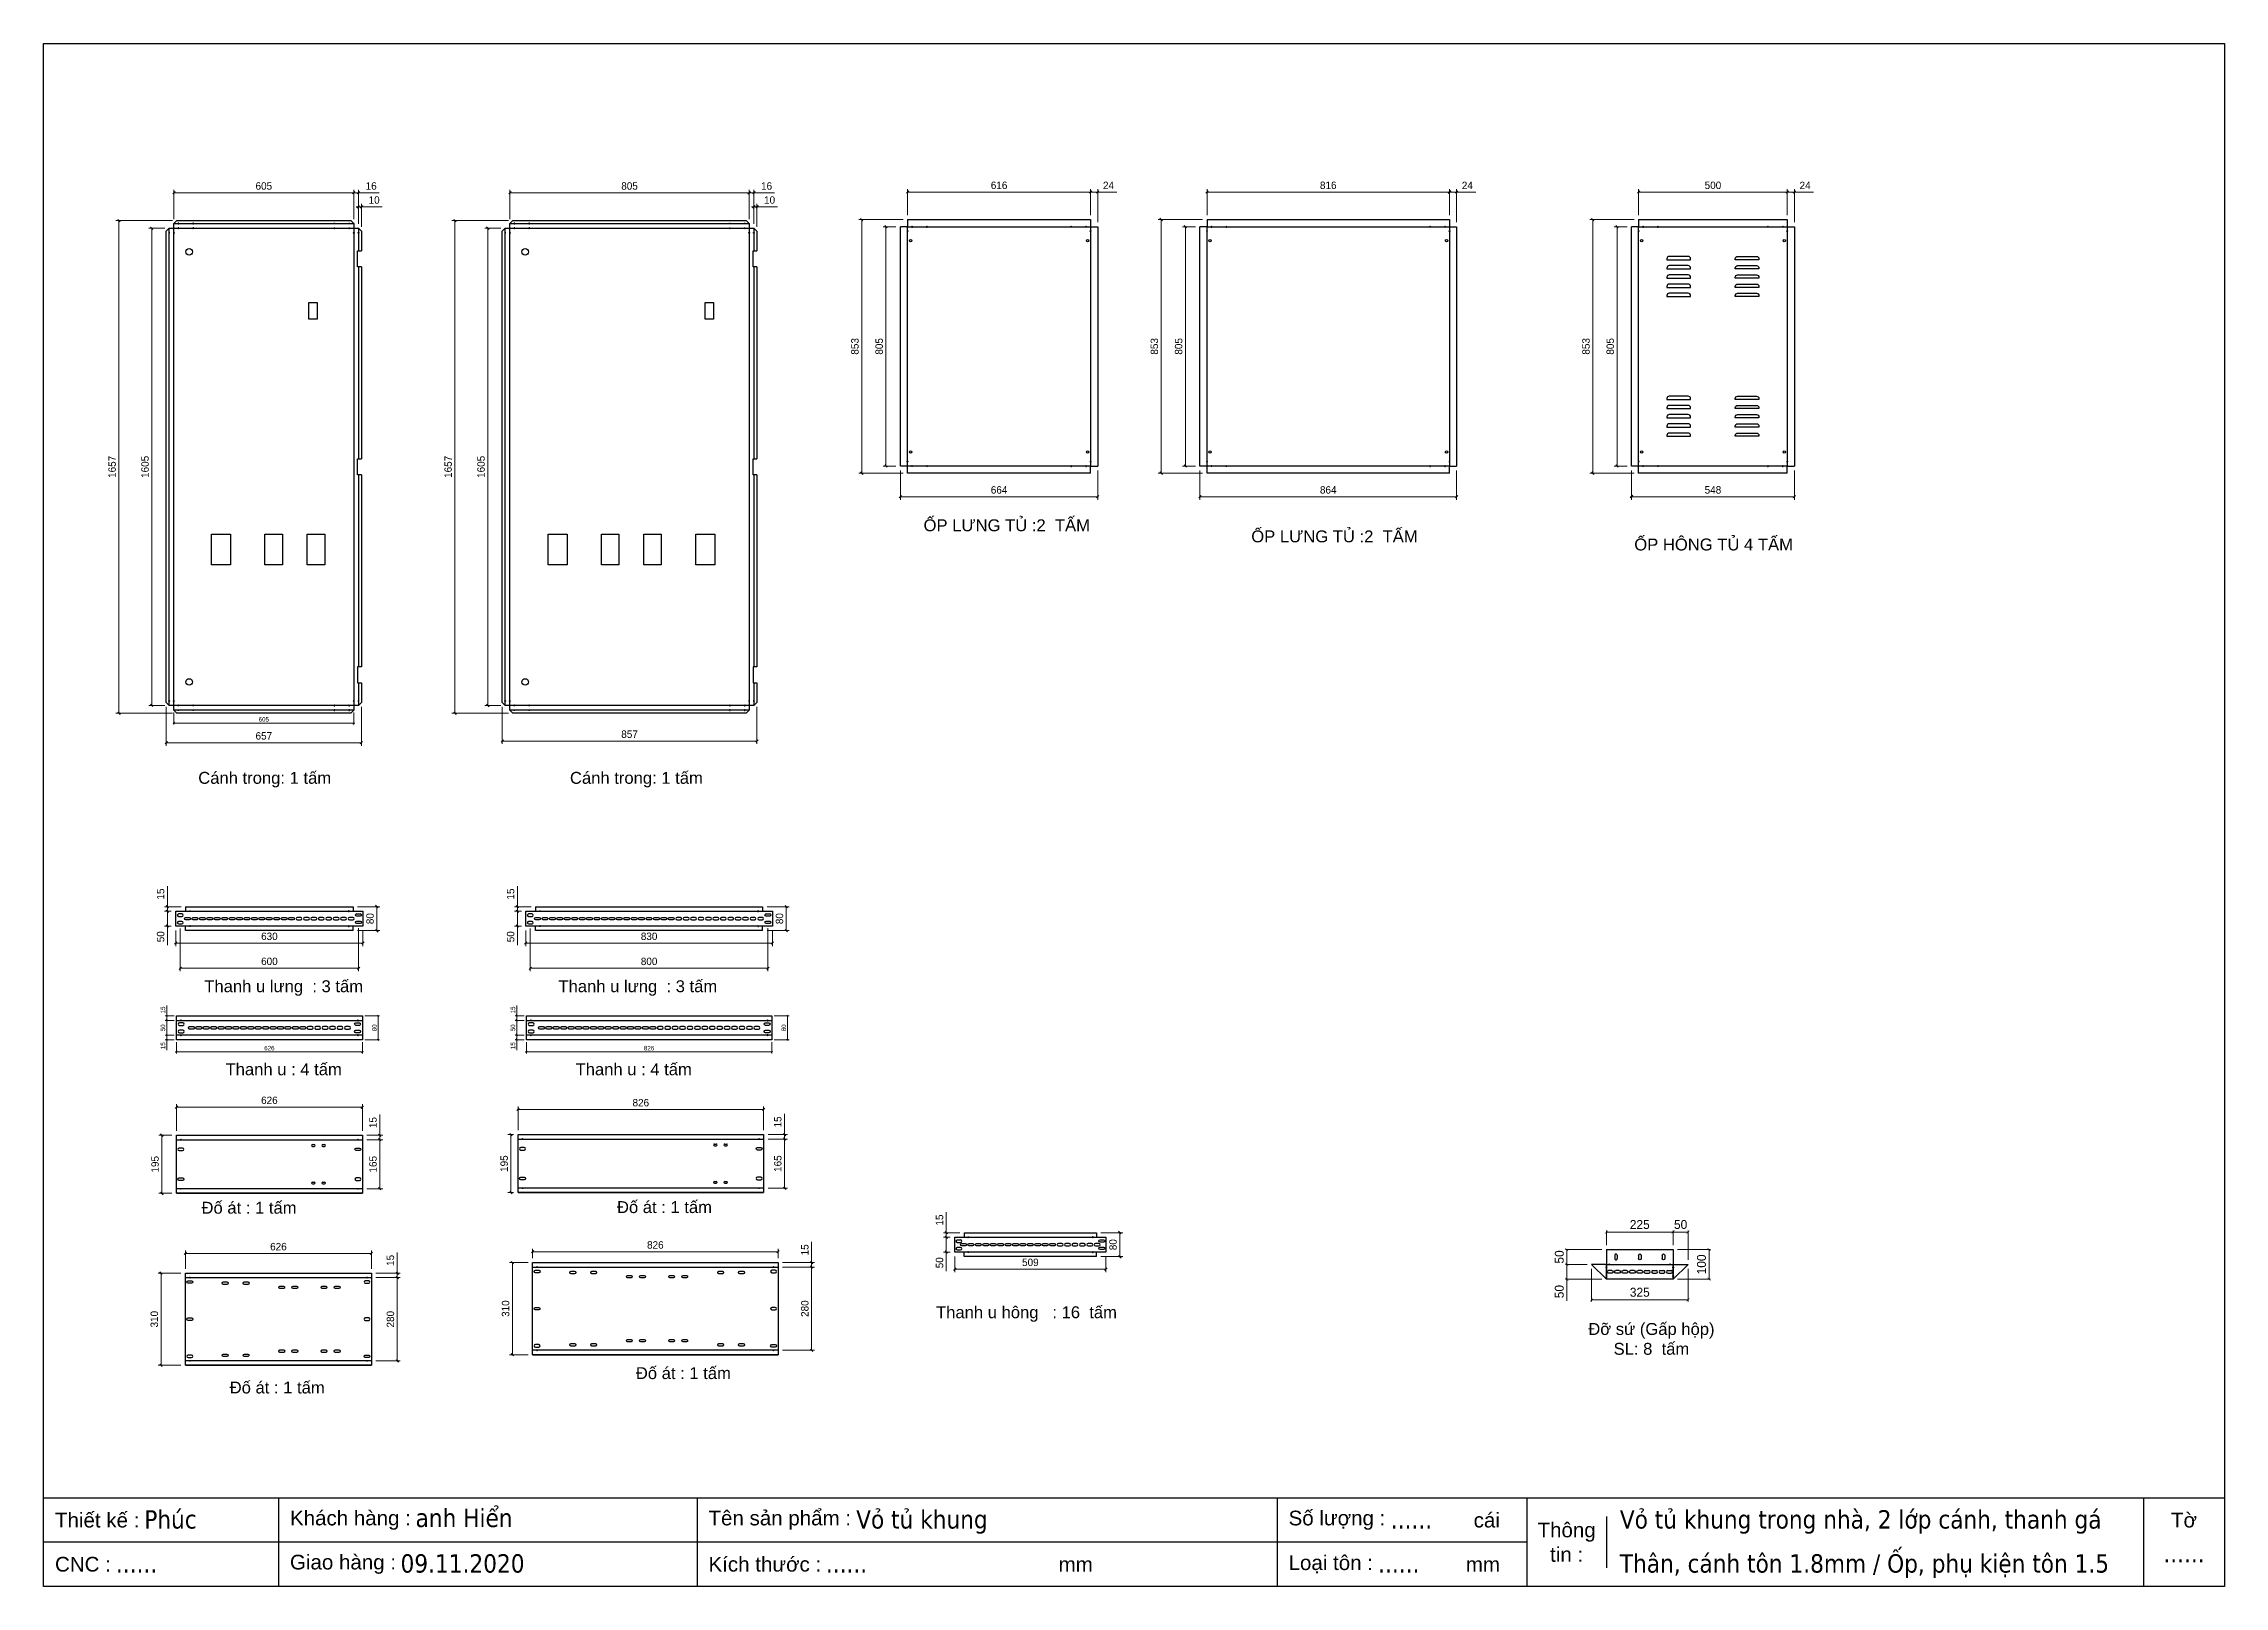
# Model space of a CAD drawing. Header units: millimetres. Extents: x 0 to 7339, y 0 to 5189.
import ezdxf
from ezdxf.enums import TextEntityAlignment as Align

# ---------------------------------------------------------------- set-up
doc = ezdxf.new("R2010")
doc.units = ezdxf.units.MM
doc.layers.add('CNC', color=7, linetype='Continuous')
doc.layers.add('DIM', color=253, linetype='Continuous')
doc.styles.add('Arial', font='arial.ttf')
doc.styles.add('Tahoma (Input Text)', font='tahoma.ttf')
doc.dimstyles.new('BIG', dxfattribs={"dimtxt": 30, "dimasz": 10, "dimexe": 5, "dimexo": 15, "dimgap": 10, "dimtad": 1, "dimdec": 0, "dimtxsty": 'Standard', "dimblk": 'ARCHTICK', "dimcen": 10, "dimclrd": 5, "dimclre": 5, "dimclrt": 3, "dimazin": 3, "dimtfac": 1, "dimtdec": 0, "dimtmove": 0, "dimatfit": 3, "dimldrblk": 'ARCHTICK', "dimlwd": 9, "dimlwe": 9})
doc.dimstyles.new('Dim-15', dxfattribs={"dimtxt": 15, "dimasz": 5, "dimexe": 5, "dimexo": 8, "dimgap": 5, "dimtad": 1, "dimdec": 0, "dimtxsty": 'Standard', "dimblk": 'OBLIQUE', "dimcen": 10, "dimclrd": 5, "dimclre": 5, "dimclrt": 3, "dimazin": 3, "dimtfac": 1, "dimtdec": 0, "dimtmove": 0, "dimatfit": 3, "dimldrblk": 'OBLIQUE', "dimlwd": 9, "dimlwe": 9})
doc.dimstyles.new('Dim-25', dxfattribs={"dimtxt": 25, "dimasz": 8, "dimexe": 10, "dimexo": 15, "dimgap": 10, "dimtad": 1, "dimdec": 0, "dimtxsty": 'Standard', "dimblk": 'OBLIQUE', "dimcen": 10, "dimclrd": 5, "dimclre": 5, "dimclrt": 3, "dimazin": 3, "dimtfac": 1, "dimtdec": 0, "dimtmove": 0, "dimatfit": 3, "dimldrblk": 'OBLIQUE', "dimlwd": 9, "dimlwe": 9})

msp = doc.modelspace()

# ---------------------------------------------------------------- texts
at = {"color": 7, "char_height": 40, "attachment_point": 5, "style": 'Arial'}
for s, insert, width in [('ỐP LƯNG TỦ :2  TẤM', (3241.3, 3568.8), 594.894), ('ỐP LƯNG TỦ :2  TẤM', (4344.1, 3531.5), 594.894), ('ỐP HÔNG TỦ 4 TẤM', (5620.1, 3504.2), 594.894), ('Cánh trong: 1 tấm', (744, 2713.5), 846.161), ('Cánh trong: 1 tấm', (1994.9, 2713.5), 846.161), ('Thanh u lưng  : 3 tấm', (807.9, 2012.6), 846.161), ('Thanh u lưng  : 3 tấm', (1999.7, 2012.6), 846.161), ('Thanh u : 4 tấm', (807.9, 1739), 846.161), ('Thanh u : 4 tấm', (1985.8, 1739), 846.161), ('Đố át : 1 tấm', (691.3, 1273.3), 846.161), ('Đố át : 1 tấm', (2089.4, 1275.4), 846.161), ('Thanh u hông   : 16  tấm', (3307.7, 916), 796.161), ('\\A1;Đỡ sứ (Gấp hộp)\\PSL: 8  tấm', (5410.8, 832.1), 837.651), ('Đố át : 1 tấm', (2153, 717), 846.161), ('Đố át : 1 tấm', (786.1, 668.6), 846.161)]:
    msp.add_mtext(s, dxfattribs=dict(at, insert=insert, width=width))

# ---------------------------------------------------------------- blocks, each defined once
blk = doc.blocks.new('khungtenAsean2')
at = {"color": 7}
for p, q in [((2970, -1980), (0, -1980)), ((320, -1980), (320, -2100)), ((890, -1980), (890, -2100)), ((1680, -1980), (1680, -2100)), ((2020, -1980), (2020, -2100)), ((2860, -1980), (2860, -2100)), ((2128.3, -2005), (2128.3, -2075)), ((2020, -2040), (0, -2040))]:
    blk.add_line(p, q, dxfattribs=at)
blk.add_lwpolyline([(0, 0), (2970, 0), (2970, -2100), (0, -2100)], close=True, dxfattribs=at)
at = {"color": 2, "char_height": 20, "style": 'Arial'}
for s, insert, width, attachment_point in [('  Thiết kế :', (0, -2010), 917.634, 4), ('  Khách hàng :', (320, -2010), 917.634, 4), ('  Tên sản phẩm :', (890, -2010), 917.634, 4), ('  Số lượng :', (1680, -2010), 917.634, 4), ('cái', (1947.6, -2010), 917.634, 4), ('Thông\\Ptin :', (2074.2, -2040), 108.311, 5), ('Tờ', (2915, -2010), 110, 5), ('  CNC :', (0, -2070), 917.634, 4), ('  Giao hàng :', (320, -2070), 917.634, 4), ('  Kích thước :', (890, -2070), 917.634, 4), ('mm', (1382.3, -2070), 917.634, 4), ('  Loại tôn :', (1680, -2070), 917.634, 4), ('mm', (1936.9, -2070), 917.634, 4)]:
    blk.add_mtext(s, dxfattribs=dict(at, insert=insert, width=width, attachment_point=attachment_point))
at = {"color": 1, "style": 'Tahoma (Input Text)', "flags": 8}
for tag, p in [('#01', (137.1, -2021.3)), ('#03', (506.6, -2019.3)), ('#05', (1106.6, -2021.3)), ('#07', (1834.7, -2021.3)), ('#09', (2146.7, -2021.3)), ('#02', (98.5, -2081.3)), ('#04', (486.1, -2081.3)), ('#06', (1065.3, -2081.3)), ('#08', (1817.4, -2081.3)), ('#10', (2146.7, -2081.3))]:
    blk.add_attdef(tag, p, '', height=25, dxfattribs=at)
blk.add_attdef('#11', text='', height=25, dxfattribs=at).set_placement((2915, -2067.3), align=Align.CENTER)
blk = doc.blocks.new('*D1')
at = {"color": 0, "linetype": 'ByBlock', "lineweight": -2}
for p, q in [((441.1, 2906.1), (436.1, 2901.1)), ((1041.1, 2901.1), (1046.1, 2906.1))]:
    blk.add_line(p, q, dxfattribs=at)
at = {"layer": 'Defpoints', "color": 0, "transparency": 16777216}
for p in [(438.6, 2947.1), (1043.6, 2947.1), (1043.6, 2903.6)]:
    blk.add_point(p, dxfattribs=at)
at = {"layer": 'DIM', "color": 5, "lineweight": 9, "transparency": 16777216}
for p, q in [((438.6, 2939.1), (438.6, 2898.6)), ((1043.6, 2939.1), (1043.6, 2898.6)), ((438.6, 2903.6), (1043.6, 2903.6))]:
    blk.add_line(p, q, dxfattribs=at)
at = {"layer": 'DIM', "color": 3, "transparency": 16777216, "insert": (741.1, 2916.2), "char_height": 15, "attachment_point": 5}
blk.add_mtext('605', dxfattribs=at)
blk = doc.blocks.new('_Oblique')
at = {"color": 0, "linetype": 'ByBlock', "lineweight": -2}
blk.add_line((-0.5, -0.5), (0.5, 0.5), dxfattribs=at)
blk = doc.blocks.new('f3daunguoc')
at = {"layer": 'CNC', "color": 2, "lineweight": -3}
blk.add_circle((0, 0), 1.5, dxfattribs=at)
blk = doc.blocks.new('*D2')
at = {"color": 0, "linetype": 'ByBlock', "lineweight": -2}
for p, q in [((1055.6, 4636.2), (1063.6, 4644.2)), ((1073.6, 4644.2), (1065.6, 4636.2))]:
    blk.add_line(p, q, dxfattribs=at)
at = {"layer": 'Defpoints', "color": 0, "transparency": 16777216}
for p in [(1069.6, 4640.2), (1059.6, 4568.1), (1069.6, 4558.1)]:
    blk.add_point(p, dxfattribs=at)
at = {"layer": 'DIM', "color": 5, "lineweight": 9, "transparency": 16777216}
for p, q in [((1059.6, 4640.2), (1051.6, 4640.2)), ((1059.6, 4583.1), (1059.6, 4650.2)), ((1059.6, 4640.2), (1069.6, 4640.2)), ((1069.6, 4573.1), (1069.6, 4650.2)), ((1069.6, 4640.2), (1138.9, 4640.2))]:
    blk.add_line(p, q, dxfattribs=at)
at = {"layer": 'DIM', "color": 3, "transparency": 16777216, "insert": (1112.3, 4663), "char_height": 25, "attachment_point": 5}
blk.add_mtext('10', dxfattribs=at)
blk = doc.blocks.new('*D3')
at = {"color": 0, "linetype": 'ByBlock', "lineweight": -2}
for p, q in [((1039.6, 4683.5), (1047.6, 4691.5)), ((1063.6, 4691.5), (1055.6, 4683.5))]:
    blk.add_line(p, q, dxfattribs=at)
at = {"layer": 'Defpoints', "color": 0, "transparency": 16777216}
for p in [(1059.6, 4687.5), (1043.6, 4584.1), (1059.6, 4568.1)]:
    blk.add_point(p, dxfattribs=at)
at = {"layer": 'DIM', "color": 5, "lineweight": 9, "transparency": 16777216}
for p, q in [((1043.6, 4599.1), (1043.6, 4697.5)), ((1059.6, 4583.1), (1059.6, 4697.5)), ((1043.6, 4687.5), (1035.6, 4687.5)), ((1043.6, 4687.5), (1059.6, 4687.5)), ((1059.6, 4687.5), (1129, 4687.5))]:
    blk.add_line(p, q, dxfattribs=at)
at = {"layer": 'DIM', "color": 3, "transparency": 16777216, "insert": (1102.3, 4710.3), "char_height": 25, "attachment_point": 5}
blk.add_mtext('16', dxfattribs=at)
blk = doc.blocks.new('*D4')
at = {"color": 0, "linetype": 'ByBlock', "lineweight": -2}
for p, q in [((442.6, 4691.5), (434.6, 4683.5)), ((1039.6, 4683.5), (1047.6, 4691.5))]:
    blk.add_line(p, q, dxfattribs=at)
at = {"layer": 'Defpoints', "color": 0, "transparency": 16777216}
for p in [(438.6, 4687.5), (438.6, 4584.1), (1043.6, 4584.1)]:
    blk.add_point(p, dxfattribs=at)
at = {"layer": 'DIM', "color": 5, "lineweight": 9, "transparency": 16777216}
for p, q in [((438.6, 4599.1), (438.6, 4697.5)), ((1043.6, 4599.1), (1043.6, 4697.5)), ((1043.6, 4687.5), (438.6, 4687.5))]:
    blk.add_line(p, q, dxfattribs=at)
at = {"layer": 'DIM', "color": 3, "transparency": 16777216, "insert": (741.1, 4710.3), "char_height": 25, "attachment_point": 5}
blk.add_mtext('605', dxfattribs=at)
blk = doc.blocks.new('*D5')
at = {"color": 0, "linetype": 'ByBlock', "lineweight": -2}
for p, q in [((368.1, 4564.1), (360.1, 4572.1)), ((360.1, 2967.1), (368.1, 2959.1))]:
    blk.add_line(p, q, dxfattribs=at)
at = {"layer": 'Defpoints', "color": 0, "transparency": 16777216}
for p in [(422.6, 4568.1), (364.1, 2963.1), (422.6, 2963.1)]:
    blk.add_point(p, dxfattribs=at)
at = {"layer": 'DIM', "color": 5, "lineweight": 9, "transparency": 16777216}
for p, q in [((407.6, 4568.1), (354.1, 4568.1)), ((364.1, 4568.1), (364.1, 2963.1)), ((407.6, 2963.1), (354.1, 2963.1))]:
    blk.add_line(p, q, dxfattribs=at)
at = {"layer": 'DIM', "color": 3, "transparency": 16777216, "insert": (341.4, 3765.6), "char_height": 25, "attachment_point": 5, "rotation": 90}
blk.add_mtext('1605', dxfattribs=at)
blk = doc.blocks.new('*D6')
at = {"color": 0, "linetype": 'ByBlock', "lineweight": -2}
for p, q in [((257.4, 4590.1), (249.4, 4598.1)), ((249.4, 2941.1), (257.4, 2933.1))]:
    blk.add_line(p, q, dxfattribs=at)
at = {"layer": 'Defpoints', "color": 0, "transparency": 16777216}
for p in [(253.4, 4594.1), (448.6, 4594.1), (448.6, 2937.1)]:
    blk.add_point(p, dxfattribs=at)
at = {"layer": 'DIM', "color": 5, "lineweight": 9, "transparency": 16777216}
for p, q in [((433.6, 4594.1), (243.4, 4594.1)), ((253.4, 2937.1), (253.4, 4594.1)), ((433.6, 2937.1), (243.4, 2937.1))]:
    blk.add_line(p, q, dxfattribs=at)
at = {"layer": 'DIM', "color": 3, "transparency": 16777216, "insert": (230.6, 3765.6), "char_height": 25, "attachment_point": 5, "rotation": 90}
blk.add_mtext('1657', dxfattribs=at)
blk = doc.blocks.new('*D7')
at = {"color": 0, "linetype": 'ByBlock', "lineweight": -2}
for p, q in [((2386.4, 4636.2), (2394.4, 4644.2)), ((2404.4, 4644.2), (2396.4, 4636.2))]:
    blk.add_line(p, q, dxfattribs=at)
at = {"layer": 'Defpoints', "color": 0, "transparency": 16777216}
for p in [(2400.4, 4640.2), (2390.4, 4568.1), (2400.4, 4558.1)]:
    blk.add_point(p, dxfattribs=at)
at = {"layer": 'DIM', "color": 5, "lineweight": 9, "transparency": 16777216}
for p, q in [((2390.4, 4640.2), (2382.4, 4640.2)), ((2390.4, 4583.1), (2390.4, 4650.2)), ((2390.4, 4640.2), (2400.4, 4640.2)), ((2400.4, 4573.1), (2400.4, 4650.2)), ((2400.4, 4640.2), (2469.8, 4640.2))]:
    blk.add_line(p, q, dxfattribs=at)
at = {"layer": 'DIM', "color": 3, "transparency": 16777216, "insert": (2443.1, 4663), "char_height": 25, "attachment_point": 5}
blk.add_mtext('10', dxfattribs=at)
blk = doc.blocks.new('*D8')
at = {"color": 0, "linetype": 'ByBlock', "lineweight": -2}
for p, q in [((2370.4, 4683.5), (2378.4, 4691.5)), ((2394.4, 4691.5), (2386.4, 4683.5))]:
    blk.add_line(p, q, dxfattribs=at)
at = {"layer": 'Defpoints', "color": 0, "transparency": 16777216}
for p in [(2390.4, 4687.5), (2374.4, 4584.1), (2390.4, 4568.1)]:
    blk.add_point(p, dxfattribs=at)
at = {"layer": 'DIM', "color": 5, "lineweight": 9, "transparency": 16777216}
for p, q in [((2374.4, 4599.1), (2374.4, 4697.5)), ((2390.4, 4583.1), (2390.4, 4697.5)), ((2374.4, 4687.5), (2366.4, 4687.5)), ((2374.4, 4687.5), (2390.4, 4687.5)), ((2390.4, 4687.5), (2459.9, 4687.5))]:
    blk.add_line(p, q, dxfattribs=at)
at = {"layer": 'DIM', "color": 3, "transparency": 16777216, "insert": (2433.1, 4710.3), "char_height": 25, "attachment_point": 5}
blk.add_mtext('16', dxfattribs=at)
blk = doc.blocks.new('*D9')
at = {"color": 0, "linetype": 'ByBlock', "lineweight": -2}
for p, q in [((1573.4, 4691.5), (1565.4, 4683.5)), ((2370.4, 4683.5), (2378.4, 4691.5))]:
    blk.add_line(p, q, dxfattribs=at)
at = {"layer": 'Defpoints', "color": 0, "transparency": 16777216}
for p in [(1569.4, 4687.5), (1569.4, 4584.1), (2374.4, 4584.1)]:
    blk.add_point(p, dxfattribs=at)
at = {"layer": 'DIM', "color": 5, "lineweight": 9, "transparency": 16777216}
for p, q in [((1569.4, 4599.1), (1569.4, 4697.5)), ((2374.4, 4599.1), (2374.4, 4697.5)), ((2374.4, 4687.5), (1569.4, 4687.5))]:
    blk.add_line(p, q, dxfattribs=at)
at = {"layer": 'DIM', "color": 3, "transparency": 16777216, "insert": (1971.9, 4710.3), "char_height": 25, "attachment_point": 5}
blk.add_mtext('805', dxfattribs=at)
blk = doc.blocks.new('*D10')
at = {"color": 0, "linetype": 'ByBlock', "lineweight": -2}
for p, q in [((1499, 4564.1), (1491, 4572.1)), ((1491, 2967.1), (1499, 2959.1))]:
    blk.add_line(p, q, dxfattribs=at)
at = {"layer": 'Defpoints', "color": 0, "transparency": 16777216}
for p in [(1553.4, 4568.1), (1495, 2963.1), (1553.4, 2963.1)]:
    blk.add_point(p, dxfattribs=at)
at = {"layer": 'DIM', "color": 5, "lineweight": 9, "transparency": 16777216}
for p, q in [((1538.4, 4568.1), (1485, 4568.1)), ((1495, 4568.1), (1495, 2963.1)), ((1538.4, 2963.1), (1485, 2963.1))]:
    blk.add_line(p, q, dxfattribs=at)
at = {"layer": 'DIM', "color": 3, "transparency": 16777216, "insert": (1472.2, 3765.6), "char_height": 25, "attachment_point": 5, "rotation": 90}
blk.add_mtext('1605', dxfattribs=at)
blk = doc.blocks.new('*D11')
at = {"color": 0, "linetype": 'ByBlock', "lineweight": -2}
for p, q in [((1388.2, 4590.1), (1380.2, 4598.1)), ((1380.2, 2941.1), (1388.2, 2933.1))]:
    blk.add_line(p, q, dxfattribs=at)
at = {"layer": 'Defpoints', "color": 0, "transparency": 16777216}
for p in [(1384.2, 4594.1), (1579.4, 4594.1), (1579.4, 2937.1)]:
    blk.add_point(p, dxfattribs=at)
at = {"layer": 'DIM', "color": 5, "lineweight": 9, "transparency": 16777216}
for p, q in [((1564.4, 4594.1), (1374.2, 4594.1)), ((1384.2, 2937.1), (1384.2, 4594.1)), ((1564.4, 2937.1), (1374.2, 2937.1))]:
    blk.add_line(p, q, dxfattribs=at)
at = {"layer": 'DIM', "color": 3, "transparency": 16777216, "insert": (1361.5, 3765.6), "char_height": 25, "attachment_point": 5, "rotation": 90}
blk.add_mtext('1657', dxfattribs=at)
blk = doc.blocks.new('*D12')
at = {"color": 0, "linetype": 'ByBlock', "lineweight": -2}
for p, q in [((1547.4, 2847.5), (1539.4, 2839.5)), ((2396.4, 2839.5), (2404.4, 2847.5))]:
    blk.add_line(p, q, dxfattribs=at)
at = {"layer": 'Defpoints', "color": 0, "transparency": 16777216}
for p in [(1543.4, 2973.1), (2400.4, 2973.1), (2400.4, 2843.5)]:
    blk.add_point(p, dxfattribs=at)
at = {"layer": 'DIM', "color": 5, "lineweight": 9, "transparency": 16777216}
for p, q in [((1543.4, 2958.1), (1543.4, 2833.5)), ((2400.4, 2958.1), (2400.4, 2833.5)), ((1543.4, 2843.5), (2400.4, 2843.5))]:
    blk.add_line(p, q, dxfattribs=at)
at = {"layer": 'DIM', "color": 3, "transparency": 16777216, "insert": (1971.9, 2866.2), "char_height": 25, "attachment_point": 5}
blk.add_mtext('857', dxfattribs=at)
blk = doc.blocks.new('*D13')
at = {"color": 0, "linetype": 'ByBlock', "lineweight": -2}
for p, q in [((416.6, 2841.8), (408.6, 2833.8)), ((1065.6, 2833.8), (1073.6, 2841.8))]:
    blk.add_line(p, q, dxfattribs=at)
at = {"layer": 'Defpoints', "color": 0, "transparency": 16777216}
for p in [(412.6, 2973.1), (1069.6, 2973.1), (1069.6, 2837.8)]:
    blk.add_point(p, dxfattribs=at)
at = {"layer": 'DIM', "color": 5, "lineweight": 9, "transparency": 16777216}
for p, q in [((412.6, 2958.1), (412.6, 2827.8)), ((1069.6, 2958.1), (1069.6, 2827.8)), ((412.6, 2837.8), (1069.6, 2837.8))]:
    blk.add_line(p, q, dxfattribs=at)
at = {"layer": 'DIM', "color": 3, "transparency": 16777216, "insert": (741.1, 2860.6), "char_height": 25, "attachment_point": 5}
blk.add_mtext('657', dxfattribs=at)
blk = doc.blocks.new('*D14')
at = {"color": 0, "linetype": 'ByBlock', "lineweight": -2}
for p, q in [((3527.5, 4693.8), (3519.5, 4685.8)), ((3543.5, 4685.8), (3551.5, 4693.8))]:
    blk.add_line(p, q, dxfattribs=at)
at = {"layer": 'Defpoints', "color": 0, "transparency": 16777216}
for p in [(3547.5, 4689.8), (3523.5, 4597.4), (3547.5, 4573.4)]:
    blk.add_point(p, dxfattribs=at)
at = {"layer": 'DIM', "color": 5, "lineweight": 9, "transparency": 16777216}
for p, q in [((3523.5, 4612.4), (3523.5, 4699.8)), ((3547.5, 4588.4), (3547.5, 4699.8)), ((3523.5, 4689.8), (3547.5, 4689.8)), ((3547.5, 4689.8), (3611.7, 4689.8))]:
    blk.add_line(p, q, dxfattribs=at)
at = {"layer": 'DIM', "color": 3, "transparency": 16777216, "insert": (3583.6, 4712.3), "char_height": 25, "attachment_point": 5}
blk.add_mtext('24', dxfattribs=at)
blk = doc.blocks.new('*D15')
at = {"color": 0, "linetype": 'ByBlock', "lineweight": -2}
for p, q in [((2911.5, 4693.8), (2903.5, 4685.8)), ((3519.5, 4685.8), (3527.5, 4693.8))]:
    blk.add_line(p, q, dxfattribs=at)
at = {"layer": 'Defpoints', "color": 0, "transparency": 16777216}
for p in [(2907.5, 4689.8), (2907.5, 4597.4), (3523.5, 4597.4)]:
    blk.add_point(p, dxfattribs=at)
at = {"layer": 'DIM', "color": 5, "lineweight": 9, "transparency": 16777216}
for p, q in [((2907.5, 4612.4), (2907.5, 4699.8)), ((3523.5, 4612.4), (3523.5, 4699.8)), ((3523.5, 4689.8), (2907.5, 4689.8))]:
    blk.add_line(p, q, dxfattribs=at)
at = {"layer": 'DIM', "color": 3, "transparency": 16777216, "insert": (3215.5, 4712.5), "char_height": 25, "attachment_point": 5}
blk.add_mtext('616', dxfattribs=at)
blk = doc.blocks.new('*D16')
at = {"color": 0, "linetype": 'ByBlock', "lineweight": -2}
for p, q in [((2757.2, 4593.4), (2749.2, 4601.4)), ((2749.2, 3748.4), (2757.2, 3740.4))]:
    blk.add_line(p, q, dxfattribs=at)
at = {"layer": 'Defpoints', "color": 0, "transparency": 16777216}
for p in [(2907.5, 4597.4), (2753.2, 3744.4), (2907.5, 3744.4)]:
    blk.add_point(p, dxfattribs=at)
at = {"layer": 'DIM', "color": 5, "lineweight": 9, "transparency": 16777216}
for p, q in [((2892.5, 4597.4), (2743.2, 4597.4)), ((2753.2, 4597.4), (2753.2, 3744.4)), ((2892.5, 3744.4), (2743.2, 3744.4))]:
    blk.add_line(p, q, dxfattribs=at)
at = {"layer": 'DIM', "color": 3, "transparency": 16777216, "insert": (2730.4, 4170.9), "char_height": 25, "attachment_point": 5, "rotation": 90}
blk.add_mtext('853', dxfattribs=at)
blk = doc.blocks.new('*D17')
at = {"color": 0, "linetype": 'ByBlock', "lineweight": -2}
for p, q in [((2838.8, 4569.4), (2830.8, 4577.4)), ((2830.8, 3772.4), (2838.8, 3764.4))]:
    blk.add_line(p, q, dxfattribs=at)
at = {"layer": 'Defpoints', "color": 0, "transparency": 16777216}
for p in [(2834.8, 4573.4), (2883.5, 4573.4), (2883.5, 3768.4)]:
    blk.add_point(p, dxfattribs=at)
at = {"layer": 'DIM', "color": 5, "lineweight": 9, "transparency": 16777216}
for p, q in [((2868.5, 4573.4), (2824.8, 4573.4)), ((2834.8, 3768.4), (2834.8, 4573.4)), ((2868.5, 3768.4), (2824.8, 3768.4))]:
    blk.add_line(p, q, dxfattribs=at)
at = {"layer": 'DIM', "color": 3, "transparency": 16777216, "insert": (2812, 4170.9), "char_height": 25, "attachment_point": 5, "rotation": 90}
blk.add_mtext('805', dxfattribs=at)
blk = doc.blocks.new('*D18')
at = {"color": 0, "linetype": 'ByBlock', "lineweight": -2}
for p, q in [((2887.5, 3669.2), (2879.5, 3661.2)), ((3543.5, 3661.2), (3551.5, 3669.2))]:
    blk.add_line(p, q, dxfattribs=at)
at = {"layer": 'Defpoints', "color": 0, "transparency": 16777216}
for p in [(2883.5, 3768.4), (3547.5, 3768.4), (3547.5, 3665.2)]:
    blk.add_point(p, dxfattribs=at)
at = {"layer": 'DIM', "color": 5, "lineweight": 9, "transparency": 16777216}
for p, q in [((2883.5, 3753.4), (2883.5, 3655.2)), ((3547.5, 3753.4), (3547.5, 3655.2)), ((2883.5, 3665.2), (3547.5, 3665.2))]:
    blk.add_line(p, q, dxfattribs=at)
at = {"layer": 'DIM', "color": 3, "transparency": 16777216, "insert": (3215.5, 3688), "char_height": 25, "attachment_point": 5}
blk.add_mtext('664', dxfattribs=at)
blk = doc.blocks.new('*D19')
at = {"color": 0, "linetype": 'ByBlock', "lineweight": -2}
for p, q in [((4735.2, 4693.8), (4727.2, 4685.8)), ((4751.2, 4685.8), (4759.2, 4693.8))]:
    blk.add_line(p, q, dxfattribs=at)
at = {"layer": 'Defpoints', "color": 0, "transparency": 16777216}
for p in [(4755.2, 4689.8), (4731.2, 4597.4), (4755.2, 4573.4)]:
    blk.add_point(p, dxfattribs=at)
at = {"layer": 'DIM', "color": 5, "lineweight": 9, "transparency": 16777216}
for p, q in [((4731.2, 4612.4), (4731.2, 4699.8)), ((4755.2, 4588.4), (4755.2, 4699.8)), ((4731.2, 4689.8), (4755.2, 4689.8)), ((4755.2, 4689.8), (4819.4, 4689.8))]:
    blk.add_line(p, q, dxfattribs=at)
at = {"layer": 'DIM', "color": 3, "transparency": 16777216, "insert": (4791.3, 4712.3), "char_height": 25, "attachment_point": 5}
blk.add_mtext('24', dxfattribs=at)
blk = doc.blocks.new('*D20')
at = {"color": 0, "linetype": 'ByBlock', "lineweight": -2}
for p, q in [((3919.2, 4693.8), (3911.2, 4685.8)), ((4727.2, 4685.8), (4735.2, 4693.8))]:
    blk.add_line(p, q, dxfattribs=at)
at = {"layer": 'Defpoints', "color": 0, "transparency": 16777216}
for p in [(3915.2, 4689.8), (3915.2, 4597.4), (4731.2, 4597.4)]:
    blk.add_point(p, dxfattribs=at)
at = {"layer": 'DIM', "color": 5, "lineweight": 9, "transparency": 16777216}
for p, q in [((3915.2, 4612.4), (3915.2, 4699.8)), ((4731.2, 4612.4), (4731.2, 4699.8)), ((4731.2, 4689.8), (3915.2, 4689.8))]:
    blk.add_line(p, q, dxfattribs=at)
at = {"layer": 'DIM', "color": 3, "transparency": 16777216, "insert": (4323.2, 4712.5), "char_height": 25, "attachment_point": 5}
blk.add_mtext('816', dxfattribs=at)
blk = doc.blocks.new('*D21')
at = {"color": 0, "linetype": 'ByBlock', "lineweight": -2}
for p, q in [((3764.9, 4593.4), (3756.9, 4601.4)), ((3756.9, 3748.4), (3764.9, 3740.4))]:
    blk.add_line(p, q, dxfattribs=at)
at = {"layer": 'Defpoints', "color": 0, "transparency": 16777216}
for p in [(3915.2, 4597.4), (3760.9, 3744.4), (3915.2, 3744.4)]:
    blk.add_point(p, dxfattribs=at)
at = {"layer": 'DIM', "color": 5, "lineweight": 9, "transparency": 16777216}
for p, q in [((3900.2, 4597.4), (3750.9, 4597.4)), ((3760.9, 4597.4), (3760.9, 3744.4)), ((3900.2, 3744.4), (3750.9, 3744.4))]:
    blk.add_line(p, q, dxfattribs=at)
at = {"layer": 'DIM', "color": 3, "transparency": 16777216, "insert": (3738.1, 4170.9), "char_height": 25, "attachment_point": 5, "rotation": 90}
blk.add_mtext('853', dxfattribs=at)
blk = doc.blocks.new('*D22')
at = {"color": 0, "linetype": 'ByBlock', "lineweight": -2}
for p, q in [((3846.5, 4569.4), (3838.5, 4577.4)), ((3838.5, 3772.4), (3846.5, 3764.4))]:
    blk.add_line(p, q, dxfattribs=at)
at = {"layer": 'Defpoints', "color": 0, "transparency": 16777216}
for p in [(3842.5, 4573.4), (3891.2, 4573.4), (3891.2, 3768.4)]:
    blk.add_point(p, dxfattribs=at)
at = {"layer": 'DIM', "color": 5, "lineweight": 9, "transparency": 16777216}
for p, q in [((3876.2, 4573.4), (3832.5, 4573.4)), ((3842.5, 3768.4), (3842.5, 4573.4)), ((3876.2, 3768.4), (3832.5, 3768.4))]:
    blk.add_line(p, q, dxfattribs=at)
at = {"layer": 'DIM', "color": 3, "transparency": 16777216, "insert": (3819.7, 4170.9), "char_height": 25, "attachment_point": 5, "rotation": 90}
blk.add_mtext('805', dxfattribs=at)
blk = doc.blocks.new('*D23')
at = {"color": 0, "linetype": 'ByBlock', "lineweight": -2}
for p, q in [((3895.2, 3669.2), (3887.2, 3661.2)), ((4751.2, 3661.2), (4759.2, 3669.2))]:
    blk.add_line(p, q, dxfattribs=at)
at = {"layer": 'Defpoints', "color": 0, "transparency": 16777216}
for p in [(3891.2, 3768.4), (4755.2, 3768.4), (4755.2, 3665.2)]:
    blk.add_point(p, dxfattribs=at)
at = {"layer": 'DIM', "color": 5, "lineweight": 9, "transparency": 16777216}
for p, q in [((3891.2, 3753.4), (3891.2, 3655.2)), ((4755.2, 3753.4), (4755.2, 3655.2)), ((3891.2, 3665.2), (4755.2, 3665.2))]:
    blk.add_line(p, q, dxfattribs=at)
at = {"layer": 'DIM', "color": 3, "transparency": 16777216, "insert": (4323.2, 3688), "char_height": 25, "attachment_point": 5}
blk.add_mtext('864', dxfattribs=at)
blk = doc.blocks.new('*D24')
at = {"color": 0, "linetype": 'ByBlock', "lineweight": -2}
for p, q in [((5871.8, 4693.8), (5863.8, 4685.8)), ((5887.8, 4685.8), (5895.8, 4693.8))]:
    blk.add_line(p, q, dxfattribs=at)
at = {"layer": 'Defpoints', "color": 0, "transparency": 16777216}
for p in [(5891.8, 4689.8), (5867.8, 4597.4), (5891.8, 4573.4)]:
    blk.add_point(p, dxfattribs=at)
at = {"layer": 'DIM', "color": 5, "lineweight": 9, "transparency": 16777216}
for p, q in [((5867.8, 4612.4), (5867.8, 4699.8)), ((5891.8, 4588.4), (5891.8, 4699.8)), ((5867.8, 4689.8), (5891.8, 4689.8)), ((5891.8, 4689.8), (5956, 4689.8))]:
    blk.add_line(p, q, dxfattribs=at)
at = {"layer": 'DIM', "color": 3, "transparency": 16777216, "insert": (5927.9, 4712.3), "char_height": 25, "attachment_point": 5}
blk.add_mtext('24', dxfattribs=at)
blk = doc.blocks.new('*D25')
at = {"color": 0, "linetype": 'ByBlock', "lineweight": -2}
for p, q in [((5371.8, 4693.8), (5363.8, 4685.8)), ((5863.8, 4685.8), (5871.8, 4693.8))]:
    blk.add_line(p, q, dxfattribs=at)
at = {"layer": 'Defpoints', "color": 0, "transparency": 16777216}
for p in [(5367.8, 4689.8), (5367.8, 4597.4), (5867.8, 4597.4)]:
    blk.add_point(p, dxfattribs=at)
at = {"layer": 'DIM', "color": 5, "lineweight": 9, "transparency": 16777216}
for p, q in [((5367.8, 4612.4), (5367.8, 4699.8)), ((5867.8, 4612.4), (5867.8, 4699.8)), ((5867.8, 4689.8), (5367.8, 4689.8))]:
    blk.add_line(p, q, dxfattribs=at)
at = {"layer": 'DIM', "color": 3, "transparency": 16777216, "insert": (5617.8, 4712.5), "char_height": 25, "attachment_point": 5}
blk.add_mtext('500', dxfattribs=at)
blk = doc.blocks.new('*D26')
at = {"color": 0, "linetype": 'ByBlock', "lineweight": -2}
for p, q in [((5217.5, 4593.4), (5209.5, 4601.4)), ((5209.5, 3748.4), (5217.5, 3740.4))]:
    blk.add_line(p, q, dxfattribs=at)
at = {"layer": 'Defpoints', "color": 0, "transparency": 16777216}
for p in [(5367.8, 4597.4), (5213.5, 3744.4), (5367.8, 3744.4)]:
    blk.add_point(p, dxfattribs=at)
at = {"layer": 'DIM', "color": 5, "lineweight": 9, "transparency": 16777216}
for p, q in [((5352.8, 4597.4), (5203.5, 4597.4)), ((5213.5, 4597.4), (5213.5, 3744.4)), ((5352.8, 3744.4), (5203.5, 3744.4))]:
    blk.add_line(p, q, dxfattribs=at)
at = {"layer": 'DIM', "color": 3, "transparency": 16777216, "insert": (5190.7, 4170.9), "char_height": 25, "attachment_point": 5, "rotation": 90}
blk.add_mtext('853', dxfattribs=at)
blk = doc.blocks.new('*D27')
at = {"color": 0, "linetype": 'ByBlock', "lineweight": -2}
for p, q in [((5299.1, 4569.4), (5291.1, 4577.4)), ((5291.1, 3772.4), (5299.1, 3764.4))]:
    blk.add_line(p, q, dxfattribs=at)
at = {"layer": 'Defpoints', "color": 0, "transparency": 16777216}
for p in [(5295.1, 4573.4), (5343.8, 4573.4), (5343.8, 3768.4)]:
    blk.add_point(p, dxfattribs=at)
at = {"layer": 'DIM', "color": 5, "lineweight": 9, "transparency": 16777216}
for p, q in [((5328.8, 4573.4), (5285.1, 4573.4)), ((5295.1, 3768.4), (5295.1, 4573.4)), ((5328.8, 3768.4), (5285.1, 3768.4))]:
    blk.add_line(p, q, dxfattribs=at)
at = {"layer": 'DIM', "color": 3, "transparency": 16777216, "insert": (5272.3, 4170.9), "char_height": 25, "attachment_point": 5, "rotation": 90}
blk.add_mtext('805', dxfattribs=at)
blk = doc.blocks.new('*D28')
at = {"color": 0, "linetype": 'ByBlock', "lineweight": -2}
for p, q in [((5347.8, 3669.2), (5339.8, 3661.2)), ((5887.8, 3661.2), (5895.8, 3669.2))]:
    blk.add_line(p, q, dxfattribs=at)
at = {"layer": 'Defpoints', "color": 0, "transparency": 16777216}
for p in [(5343.8, 3768.4), (5891.8, 3768.4), (5891.8, 3665.2)]:
    blk.add_point(p, dxfattribs=at)
at = {"layer": 'DIM', "color": 5, "lineweight": 9, "transparency": 16777216}
for p, q in [((5343.8, 3753.4), (5343.8, 3655.2)), ((5891.8, 3753.4), (5891.8, 3655.2)), ((5343.8, 3665.2), (5891.8, 3665.2))]:
    blk.add_line(p, q, dxfattribs=at)
at = {"layer": 'DIM', "color": 3, "transparency": 16777216, "insert": (5617.8, 3688), "char_height": 25, "attachment_point": 5}
blk.add_mtext('548', dxfattribs=at)
blk = doc.blocks.new('ovan8.5x20')
at = {"layer": 'CNC', "color": 2, "lineweight": -3}
for p, q in [((5.7, 4.2), (-5.8, 4.2)), ((-5.8, -4.2), (5.7, -4.2))]:
    blk.add_line(p, q, dxfattribs=at)
for centre, start, end in [((-5.8, 0), 90, 270), ((5.7, 0), 270, 90)]:
    blk.add_arc(centre, 4.25, start, end, dxfattribs=at)
blk = doc.blocks.new('*D29')
at = {"color": 0, "linetype": 'ByBlock', "lineweight": -2}
for p, q in [((481.2, 1123.9), (473.2, 1115.9)), ((1099.2, 1115.9), (1107.2, 1123.9))]:
    blk.add_line(p, q, dxfattribs=at)
at = {"layer": 'Defpoints', "color": 0, "transparency": 16777216}
for p in [(1103.2, 1119.9), (477.2, 1053.5), (1103.2, 1053.5)]:
    blk.add_point(p, dxfattribs=at)
at = {"layer": 'DIM', "color": 5, "lineweight": 9, "transparency": 16777216}
for p, q in [((477.2, 1068.5), (477.2, 1129.9)), ((477.2, 1119.9), (1103.2, 1119.9)), ((1103.2, 1068.5), (1103.2, 1129.9))]:
    blk.add_line(p, q, dxfattribs=at)
at = {"layer": 'DIM', "color": 3, "transparency": 16777216, "insert": (790.2, 1142.6), "char_height": 25, "attachment_point": 5}
blk.add_mtext('626', dxfattribs=at)
blk = doc.blocks.new('*D30')
at = {"color": 0, "linetype": 'ByBlock', "lineweight": -2}
for p, q in [((399.3, 1049.5), (391.3, 1057.5)), ((391.3, 747.6), (399.3, 739.6))]:
    blk.add_line(p, q, dxfattribs=at)
at = {"layer": 'Defpoints', "color": 0, "transparency": 16777216}
for p in [(477.2, 1053.5), (395.3, 743.6), (477.2, 743.6)]:
    blk.add_point(p, dxfattribs=at)
at = {"layer": 'DIM', "color": 5, "lineweight": 9, "transparency": 16777216}
for p, q in [((462.2, 1053.5), (385.3, 1053.5)), ((395.3, 1053.5), (395.3, 743.6)), ((462.2, 743.6), (385.3, 743.6))]:
    blk.add_line(p, q, dxfattribs=at)
at = {"layer": 'DIM', "color": 3, "transparency": 16777216, "insert": (372.5, 898.6), "char_height": 25, "attachment_point": 5, "rotation": 90}
blk.add_mtext('310', dxfattribs=at)
blk = doc.blocks.new('*D31')
at = {"color": 0, "linetype": 'ByBlock', "lineweight": -2}
for p, q in [((1649.6, 1129.5), (1641.6, 1121.5)), ((2467.6, 1121.5), (2475.6, 1129.5))]:
    blk.add_line(p, q, dxfattribs=at)
at = {"layer": 'Defpoints', "color": 0, "transparency": 16777216}
for p in [(2471.6, 1125.5), (1645.6, 1089.1), (2471.6, 1089.1)]:
    blk.add_point(p, dxfattribs=at)
at = {"layer": 'DIM', "color": 5, "lineweight": 9, "transparency": 16777216}
for p, q in [((1645.6, 1104.1), (1645.6, 1135.5)), ((1645.6, 1125.5), (2471.6, 1125.5)), ((2471.6, 1104.1), (2471.6, 1135.5))]:
    blk.add_line(p, q, dxfattribs=at)
at = {"layer": 'DIM', "color": 3, "transparency": 16777216, "insert": (2058.6, 1148.3), "char_height": 25, "attachment_point": 5}
blk.add_mtext('826', dxfattribs=at)
blk = doc.blocks.new('*D32')
at = {"color": 0, "linetype": 'ByBlock', "lineweight": -2}
for p, q in [((1581.5, 1085.1), (1573.5, 1093.1)), ((1573.5, 783.2), (1581.5, 775.2))]:
    blk.add_line(p, q, dxfattribs=at)
at = {"layer": 'Defpoints', "color": 0, "transparency": 16777216}
for p in [(1645.6, 1089.1), (1577.5, 779.2), (1645.6, 779.2)]:
    blk.add_point(p, dxfattribs=at)
at = {"layer": 'DIM', "color": 5, "lineweight": 9, "transparency": 16777216}
for p, q in [((1630.6, 1089.1), (1567.5, 1089.1)), ((1577.5, 1089.1), (1577.5, 779.2)), ((1630.6, 779.2), (1567.5, 779.2))]:
    blk.add_line(p, q, dxfattribs=at)
at = {"layer": 'DIM', "color": 3, "transparency": 16777216, "insert": (1554.7, 934.2), "char_height": 25, "attachment_point": 5, "rotation": 90}
blk.add_mtext('310', dxfattribs=at)
blk = doc.blocks.new('*D33')
at = {"color": 0, "linetype": 'ByBlock', "lineweight": -2}
for p, q in [((2580.6, 1093.1), (2588.6, 1085.1)), ((2588.6, 1070.1), (2580.6, 1078.1))]:
    blk.add_line(p, q, dxfattribs=at)
at = {"layer": 'Defpoints', "color": 0, "transparency": 16777216}
for p in [(2471.6, 1089.1), (2471.6, 1074.1), (2584.6, 1089.1)]:
    blk.add_point(p, dxfattribs=at)
at = {"layer": 'DIM', "color": 5, "lineweight": 9, "transparency": 16777216}
for p, q in [((2584.6, 1089.1), (2584.6, 1158.8)), ((2486.6, 1089.1), (2594.6, 1089.1)), ((2486.6, 1074.1), (2594.6, 1074.1)), ((2584.6, 1074.1), (2584.6, 1089.1)), ((2584.6, 1074.1), (2584.6, 1066.1))]:
    blk.add_line(p, q, dxfattribs=at)
at = {"layer": 'DIM', "color": 3, "transparency": 16777216, "insert": (2561.8, 1131.9), "char_height": 25, "attachment_point": 5, "rotation": 90}
blk.add_mtext('15', dxfattribs=at)
blk = doc.blocks.new('*D34')
at = {"color": 0, "linetype": 'ByBlock', "lineweight": -2}
for p, q in [((2588.6, 1070.1), (2580.6, 1078.1)), ((2580.6, 798.2), (2588.6, 790.2))]:
    blk.add_line(p, q, dxfattribs=at)
at = {"layer": 'Defpoints', "color": 0, "transparency": 16777216}
for p in [(2471.6, 1074.1), (2471.6, 794.2), (2584.6, 794.2)]:
    blk.add_point(p, dxfattribs=at)
at = {"layer": 'DIM', "color": 5, "lineweight": 9, "transparency": 16777216}
for p, q in [((2486.6, 1074.1), (2594.6, 1074.1)), ((2584.6, 1074.1), (2584.6, 794.2)), ((2486.6, 794.2), (2594.6, 794.2))]:
    blk.add_line(p, q, dxfattribs=at)
at = {"layer": 'DIM', "color": 3, "transparency": 16777216, "insert": (2561.8, 934.2), "char_height": 25, "attachment_point": 5, "rotation": 90}
blk.add_mtext('280', dxfattribs=at)
blk = doc.blocks.new('*D35')
at = {"color": 0, "linetype": 'ByBlock', "lineweight": -2}
for p, q in [((1186, 1057.5), (1194, 1049.5)), ((1194, 1034.5), (1186, 1042.5))]:
    blk.add_line(p, q, dxfattribs=at)
at = {"layer": 'Defpoints', "color": 0, "transparency": 16777216}
for p in [(1103.2, 1053.5), (1103.2, 1038.5), (1190, 1053.5)]:
    blk.add_point(p, dxfattribs=at)
at = {"layer": 'DIM', "color": 5, "lineweight": 9, "transparency": 16777216}
for p, q in [((1190, 1053.5), (1190, 1123.2)), ((1118.2, 1053.5), (1200, 1053.5)), ((1118.2, 1038.5), (1200, 1038.5)), ((1190, 1038.5), (1190, 1053.5)), ((1190, 1038.5), (1190, 1030.5))]:
    blk.add_line(p, q, dxfattribs=at)
at = {"layer": 'DIM', "color": 3, "transparency": 16777216, "insert": (1167.2, 1096.4), "char_height": 25, "attachment_point": 5, "rotation": 90}
blk.add_mtext('15', dxfattribs=at)
blk = doc.blocks.new('*D36')
at = {"color": 0, "linetype": 'ByBlock', "lineweight": -2}
for p, q in [((1194, 1034.5), (1186, 1042.5)), ((1186, 762.6), (1194, 754.6))]:
    blk.add_line(p, q, dxfattribs=at)
at = {"layer": 'Defpoints', "color": 0, "transparency": 16777216}
for p in [(1103.2, 1038.5), (1103.2, 758.6), (1190, 758.6)]:
    blk.add_point(p, dxfattribs=at)
at = {"layer": 'DIM', "color": 5, "lineweight": 9, "transparency": 16777216}
for p, q in [((1118.2, 1038.5), (1200, 1038.5)), ((1190, 1038.5), (1190, 758.6)), ((1118.2, 758.6), (1200, 758.6))]:
    blk.add_line(p, q, dxfattribs=at)
at = {"layer": 'DIM', "color": 3, "transparency": 16777216, "insert": (1167.2, 898.6), "char_height": 25, "attachment_point": 5, "rotation": 90}
blk.add_mtext('280', dxfattribs=at)
blk = doc.blocks.new('ovan6x9')
at = {"color": 2}
for p, q in [((2, 6), (8, 6)), ((2, 0), (8, 0))]:
    blk.add_line(p, q, dxfattribs=at)
for centre, start, end in [((2, 3), 90, 270), ((8, 3), 270, 90)]:
    blk.add_arc(centre, 3, start, end, dxfattribs=at)
blk = doc.blocks.new('*D37')
at = {"color": 0, "linetype": 'ByBlock', "lineweight": -2}
for p, q in [((2489.6, 1523.4), (2497.6, 1515.4)), ((2497.6, 1500.4), (2489.6, 1508.4))]:
    blk.add_line(p, q, dxfattribs=at)
at = {"layer": 'Defpoints', "color": 0, "transparency": 16777216}
for p in [(2422.8, 1519.4), (2422.8, 1504.4), (2493.6, 1519.4)]:
    blk.add_point(p, dxfattribs=at)
at = {"layer": 'DIM', "color": 5, "lineweight": 9, "transparency": 16777216}
for p, q in [((2493.6, 1519.4), (2493.6, 1589.1)), ((2437.8, 1519.4), (2503.6, 1519.4)), ((2437.8, 1504.4), (2503.6, 1504.4)), ((2493.6, 1504.4), (2493.6, 1519.4)), ((2493.6, 1504.4), (2493.6, 1496.4))]:
    blk.add_line(p, q, dxfattribs=at)
at = {"layer": 'DIM', "color": 3, "transparency": 16777216, "insert": (2470.8, 1562.2), "char_height": 25, "attachment_point": 5, "rotation": 90}
blk.add_mtext('15', dxfattribs=at)
blk = doc.blocks.new('*D38')
at = {"color": 0, "linetype": 'ByBlock', "lineweight": -2}
for p, q in [((2497.6, 1500.4), (2489.6, 1508.4)), ((2489.6, 1343.4), (2497.6, 1335.4))]:
    blk.add_line(p, q, dxfattribs=at)
at = {"layer": 'Defpoints', "color": 0, "transparency": 16777216}
for p in [(2422.8, 1504.4), (2422.8, 1339.4), (2493.6, 1339.4)]:
    blk.add_point(p, dxfattribs=at)
at = {"layer": 'DIM', "color": 5, "lineweight": 9, "transparency": 16777216}
for p, q in [((2437.8, 1504.4), (2503.6, 1504.4)), ((2493.6, 1504.4), (2493.6, 1339.4)), ((2437.8, 1339.4), (2503.6, 1339.4))]:
    blk.add_line(p, q, dxfattribs=at)
at = {"layer": 'DIM', "color": 3, "transparency": 16777216, "insert": (2470.8, 1421.9), "char_height": 25, "attachment_point": 5, "rotation": 90}
blk.add_mtext('165', dxfattribs=at)
blk = doc.blocks.new('*D39')
at = {"color": 0, "linetype": 'ByBlock', "lineweight": -2}
for p, q in [((1600.8, 1608.1), (1592.8, 1600.1)), ((2418.8, 1600.1), (2426.8, 1608.1))]:
    blk.add_line(p, q, dxfattribs=at)
at = {"layer": 'Defpoints', "color": 0, "transparency": 16777216}
for p in [(2422.8, 1604.1), (1596.8, 1519.4), (2422.8, 1519.4)]:
    blk.add_point(p, dxfattribs=at)
at = {"layer": 'DIM', "color": 5, "lineweight": 9, "transparency": 16777216}
for p, q in [((1596.8, 1534.4), (1596.8, 1614.1)), ((1596.8, 1604.1), (2422.8, 1604.1)), ((2422.8, 1534.4), (2422.8, 1614.1))]:
    blk.add_line(p, q, dxfattribs=at)
at = {"layer": 'DIM', "color": 3, "transparency": 16777216, "insert": (2009.8, 1626.8), "char_height": 25, "attachment_point": 5}
blk.add_mtext('826', dxfattribs=at)
blk = doc.blocks.new('*D40')
at = {"color": 0, "linetype": 'ByBlock', "lineweight": -2}
for p, q in [((1576.8, 1515.4), (1568.8, 1523.4)), ((1568.8, 1328.4), (1576.8, 1320.4))]:
    blk.add_line(p, q, dxfattribs=at)
at = {"layer": 'Defpoints', "color": 0, "transparency": 16777216}
for p in [(1596.8, 1519.4), (1572.8, 1324.4), (1596.8, 1324.4)]:
    blk.add_point(p, dxfattribs=at)
at = {"layer": 'DIM', "color": 5, "lineweight": 9, "transparency": 16777216}
for p, q in [((1581.8, 1519.4), (1562.8, 1519.4)), ((1572.8, 1519.4), (1572.8, 1324.4)), ((1581.8, 1324.4), (1562.8, 1324.4))]:
    blk.add_line(p, q, dxfattribs=at)
at = {"layer": 'DIM', "color": 3, "transparency": 16777216, "insert": (1550, 1421.9), "char_height": 25, "attachment_point": 5, "rotation": 90}
blk.add_mtext('195', dxfattribs=at)
blk = doc.blocks.new('*D41')
at = {"color": 0, "linetype": 'ByBlock', "lineweight": -2}
for p, q in [((1127.2, 1521.3), (1135.2, 1513.3)), ((1135.2, 1498.3), (1127.2, 1506.3))]:
    blk.add_line(p, q, dxfattribs=at)
at = {"layer": 'Defpoints', "color": 0, "transparency": 16777216}
for p in [(1072.8, 1517.3), (1072.8, 1502.3), (1131.2, 1517.3)]:
    blk.add_point(p, dxfattribs=at)
at = {"layer": 'DIM', "color": 5, "lineweight": 9, "transparency": 16777216}
for p, q in [((1131.2, 1517.3), (1131.2, 1587)), ((1087.8, 1517.3), (1141.2, 1517.3)), ((1087.8, 1502.3), (1141.2, 1502.3)), ((1131.2, 1502.3), (1131.2, 1517.3)), ((1131.2, 1502.3), (1131.2, 1494.3))]:
    blk.add_line(p, q, dxfattribs=at)
at = {"layer": 'DIM', "color": 3, "transparency": 16777216, "insert": (1108.5, 1560.1), "char_height": 25, "attachment_point": 5, "rotation": 90}
blk.add_mtext('15', dxfattribs=at)
blk = doc.blocks.new('*D42')
at = {"color": 0, "linetype": 'ByBlock', "lineweight": -2}
for p, q in [((1135.2, 1498.3), (1127.2, 1506.3)), ((1127.2, 1341.3), (1135.2, 1333.3))]:
    blk.add_line(p, q, dxfattribs=at)
at = {"layer": 'Defpoints', "color": 0, "transparency": 16777216}
for p in [(1072.8, 1502.3), (1072.8, 1337.3), (1131.2, 1337.3)]:
    blk.add_point(p, dxfattribs=at)
at = {"layer": 'DIM', "color": 5, "lineweight": 9, "transparency": 16777216}
for p, q in [((1087.8, 1502.3), (1141.2, 1502.3)), ((1131.2, 1502.3), (1131.2, 1337.3)), ((1087.8, 1337.3), (1141.2, 1337.3))]:
    blk.add_line(p, q, dxfattribs=at)
at = {"layer": 'DIM', "color": 3, "transparency": 16777216, "insert": (1108.5, 1419.8), "char_height": 25, "attachment_point": 5, "rotation": 90}
blk.add_mtext('165', dxfattribs=at)
blk = doc.blocks.new('*D43')
at = {"color": 0, "linetype": 'ByBlock', "lineweight": -2}
for p, q in [((450.8, 1615.9), (442.8, 1607.9)), ((1068.8, 1607.9), (1076.8, 1615.9))]:
    blk.add_line(p, q, dxfattribs=at)
at = {"layer": 'Defpoints', "color": 0, "transparency": 16777216}
for p in [(1072.8, 1611.9), (446.8, 1517.3), (1072.8, 1517.3)]:
    blk.add_point(p, dxfattribs=at)
at = {"layer": 'DIM', "color": 5, "lineweight": 9, "transparency": 16777216}
for p, q in [((446.8, 1532.3), (446.8, 1621.9)), ((1072.8, 1532.3), (1072.8, 1621.9)), ((446.8, 1611.9), (1072.8, 1611.9))]:
    blk.add_line(p, q, dxfattribs=at)
at = {"layer": 'DIM', "color": 3, "transparency": 16777216, "insert": (759.8, 1634.7), "char_height": 25, "attachment_point": 5}
blk.add_mtext('626', dxfattribs=at)
blk = doc.blocks.new('*D44')
at = {"color": 0, "linetype": 'ByBlock', "lineweight": -2}
for p, q in [((401.8, 1513.3), (393.8, 1521.3)), ((393.8, 1326.3), (401.8, 1318.3))]:
    blk.add_line(p, q, dxfattribs=at)
at = {"layer": 'Defpoints', "color": 0, "transparency": 16777216}
for p in [(446.8, 1517.3), (397.8, 1322.3), (446.8, 1322.3)]:
    blk.add_point(p, dxfattribs=at)
at = {"layer": 'DIM', "color": 5, "lineweight": 9, "transparency": 16777216}
for p, q in [((431.8, 1517.3), (387.8, 1517.3)), ((397.8, 1517.3), (397.8, 1322.3)), ((431.8, 1322.3), (387.8, 1322.3))]:
    blk.add_line(p, q, dxfattribs=at)
at = {"layer": 'DIM', "color": 3, "transparency": 16777216, "insert": (375.1, 1419.8), "char_height": 25, "attachment_point": 5, "rotation": 90}
blk.add_mtext('195', dxfattribs=at)
blk = doc.blocks.new('*D45')
at = {"color": 0, "const_width": 1.5}
for points in [[(5609.6, 1128), (5599.6, 1138)], [(5599.6, 1038), (5609.6, 1028)]]:
    blk.add_lwpolyline(points, dxfattribs=at)
at = {"layer": 'Defpoints', "color": 0, "transparency": 16777216}
for p in [(5484.1, 1133), (5484.1, 1033), (5604.6, 1033)]:
    blk.add_point(p, dxfattribs=at)
at = {"layer": 'DIM', "color": 5, "lineweight": 9, "transparency": 16777216}
for p, q in [((5499.1, 1133), (5609.6, 1133)), ((5604.6, 1133), (5604.6, 1033)), ((5499.1, 1033), (5609.6, 1033))]:
    blk.add_line(p, q, dxfattribs=at)
at = {"layer": 'DIM', "color": 3, "transparency": 16777216, "insert": (5579.3, 1083), "char_height": 30, "attachment_point": 5, "rotation": 90}
blk.add_mtext('100', dxfattribs=at)
blk = doc.blocks.new('_ArchTick')
at = {"color": 0, "const_width": 0.15}
blk.add_lwpolyline([(-0.5, -0.5), (0.5, 0.5)], dxfattribs=at)
blk = doc.blocks.new('*D46')
at = {"color": 0, "const_width": 1.5}
for points in [[(5214.1, 968.6), (5204.1, 958.6)], [(5529.1, 958.6), (5539.1, 968.6)]]:
    blk.add_lwpolyline(points, dxfattribs=at)
at = {"layer": 'Defpoints', "color": 0, "transparency": 16777216}
for p in [(5209.1, 1083), (5534.1, 1083), (5534.1, 963.6)]:
    blk.add_point(p, dxfattribs=at)
at = {"layer": 'DIM', "color": 5, "lineweight": 9, "transparency": 16777216}
for p, q in [((5209.1, 1068), (5209.1, 958.6)), ((5534.1, 1068), (5534.1, 958.6)), ((5209.1, 963.6), (5534.1, 963.6))]:
    blk.add_line(p, q, dxfattribs=at)
at = {"layer": 'DIM', "color": 3, "transparency": 16777216, "insert": (5371.6, 989), "char_height": 30, "attachment_point": 5}
blk.add_mtext('325', dxfattribs=at)
blk = doc.blocks.new('*D47')
at = {"color": 0, "const_width": 1.5}
for points in [[(5264.1, 1196.6), (5254.1, 1186.6)], [(5479.1, 1186.6), (5489.1, 1196.6)]]:
    blk.add_lwpolyline(points, dxfattribs=at)
at = {"layer": 'Defpoints', "color": 0, "transparency": 16777216}
for p in [(5484.1, 1191.6), (5259.1, 1133), (5484.1, 1133)]:
    blk.add_point(p, dxfattribs=at)
at = {"layer": 'DIM', "color": 5, "lineweight": 9, "transparency": 16777216}
for p, q in [((5259.1, 1148), (5259.1, 1196.6)), ((5259.1, 1191.6), (5484.1, 1191.6)), ((5484.1, 1148), (5484.1, 1196.6))]:
    blk.add_line(p, q, dxfattribs=at)
at = {"layer": 'DIM', "color": 3, "transparency": 16777216, "insert": (5371.6, 1217), "char_height": 30, "attachment_point": 5}
blk.add_mtext('225', dxfattribs=at)
blk = doc.blocks.new('*D48')
at = {"color": 0, "const_width": 1.5}
for points in [[(5489.1, 1196.6), (5479.1, 1186.6)], [(5529.1, 1186.6), (5539.1, 1196.6)]]:
    blk.add_lwpolyline(points, dxfattribs=at)
at = {"layer": 'Defpoints', "color": 0, "transparency": 16777216}
for p in [(5484.1, 1191.6), (5484.1, 1133), (5534.1, 1083)]:
    blk.add_point(p, dxfattribs=at)
at = {"layer": 'DIM', "color": 5, "lineweight": 9, "transparency": 16777216}
for p, q in [((5484.1, 1148), (5484.1, 1196.6)), ((5534.1, 1191.6), (5484.1, 1191.6)), ((5534.1, 1098), (5534.1, 1196.6))]:
    blk.add_line(p, q, dxfattribs=at)
at = {"layer": 'DIM', "color": 3, "transparency": 16777216, "insert": (5509.1, 1217), "char_height": 30, "attachment_point": 5}
blk.add_mtext('50', dxfattribs=at)
blk = doc.blocks.new('*D49')
at = {"color": 0, "const_width": 1.5}
for points in [[(5131.1, 1078), (5121.1, 1088)], [(5121.1, 1038), (5131.1, 1028)]]:
    blk.add_lwpolyline(points, dxfattribs=at)
at = {"layer": 'Defpoints', "color": 0, "transparency": 16777216}
for p in [(5126.1, 1083), (5209.1, 1083), (5259.1, 1033)]:
    blk.add_point(p, dxfattribs=at)
at = {"layer": 'DIM', "color": 5, "lineweight": 9, "transparency": 16777216}
for p, q in [((5194.1, 1083), (5121.1, 1083)), ((5244.1, 1033), (5121.1, 1033)), ((5126.1, 1083), (5126.1, 1033)), ((5126.1, 1033), (5126.1, 960.1))]:
    blk.add_line(p, q, dxfattribs=at)
at = {"layer": 'DIM', "color": 3, "transparency": 16777216, "insert": (5100.8, 991.5), "char_height": 30, "attachment_point": 5, "rotation": 90}
blk.add_mtext('50', dxfattribs=at)
blk = doc.blocks.new('*D50')
at = {"color": 0, "const_width": 1.5}
for points in [[(5131.1, 1128), (5121.1, 1138)], [(5121.1, 1088), (5131.1, 1078)]]:
    blk.add_lwpolyline(points, dxfattribs=at)
at = {"layer": 'Defpoints', "color": 0, "transparency": 16777216}
for p in [(5126.1, 1133), (5259.1, 1133), (5209.1, 1083)]:
    blk.add_point(p, dxfattribs=at)
at = {"layer": 'DIM', "color": 5, "lineweight": 9, "transparency": 16777216}
for p, q in [((5244.1, 1133), (5121.1, 1133)), ((5126.1, 1083), (5126.1, 1133)), ((5194.1, 1083), (5121.1, 1083))]:
    blk.add_line(p, q, dxfattribs=at)
at = {"layer": 'DIM', "color": 3, "transparency": 16777216, "insert": (5100.8, 1108), "char_height": 30, "attachment_point": 5, "rotation": 90}
blk.add_mtext('50', dxfattribs=at)
blk = doc.blocks.new('A$C143B6121')
at = {"color": 2}
for p, q in [((3.2, 8.5), (14.7, 8.5)), ((3.2, 0), (14.7, 0))]:
    blk.add_line(p, q, dxfattribs=at)
for centre, start, end in [((3.2, 4.3), 90, 270), ((14.7, 4.3), 270, 90)]:
    blk.add_arc(centre, 4.25, start, end, dxfattribs=at)
blk = doc.blocks.new('*D51')
at = {"color": 0, "linetype": 'ByBlock', "lineweight": -2}
for p, q in [((449.3, 1800.2), (444.3, 1795.2)), ((1070.3, 1795.2), (1075.3, 1800.2))]:
    blk.add_line(p, q, dxfattribs=at)
at = {"layer": 'Defpoints', "color": 0, "transparency": 16777216}
for p in [(446.8, 1838.8), (1072.8, 1838.8), (446.8, 1797.7)]:
    blk.add_point(p, dxfattribs=at)
at = {"layer": 'DIM', "color": 5, "lineweight": 9, "transparency": 16777216}
for p, q in [((446.8, 1830.8), (446.8, 1792.7)), ((1072.8, 1797.7), (446.8, 1797.7)), ((1072.8, 1830.8), (1072.8, 1792.7))]:
    blk.add_line(p, q, dxfattribs=at)
at = {"layer": 'DIM', "color": 3, "transparency": 16777216, "insert": (759.8, 1810.4), "char_height": 15, "attachment_point": 5}
blk.add_mtext('626', dxfattribs=at)
blk = doc.blocks.new('*D52')
at = {"color": 0, "linetype": 'ByBlock', "lineweight": -2}
for p, q in [((1128.2, 1916.3), (1123.2, 1921.3)), ((1123.2, 1841.3), (1128.2, 1836.3))]:
    blk.add_line(p, q, dxfattribs=at)
at = {"layer": 'Defpoints', "color": 0, "transparency": 16777216}
for p in [(1072.8, 1918.8), (1072.8, 1838.8), (1125.7, 1838.8)]:
    blk.add_point(p, dxfattribs=at)
at = {"layer": 'DIM', "color": 5, "lineweight": 9, "transparency": 16777216}
for p, q in [((1080.8, 1918.8), (1130.7, 1918.8)), ((1125.7, 1918.8), (1125.7, 1838.8)), ((1080.8, 1838.8), (1130.7, 1838.8))]:
    blk.add_line(p, q, dxfattribs=at)
at = {"layer": 'DIM', "color": 3, "transparency": 16777216, "insert": (1113.1, 1878.8), "char_height": 15, "attachment_point": 5, "rotation": 90}
blk.add_mtext('80', dxfattribs=at)
blk = doc.blocks.new('*D53')
at = {"color": 0, "linetype": 'ByBlock', "lineweight": -2}
for p, q in [((416.9, 1901.3), (411.9, 1906.3)), ((411.9, 1856.3), (416.9, 1851.3))]:
    blk.add_line(p, q, dxfattribs=at)
at = {"layer": 'Defpoints', "color": 0, "transparency": 16777216}
for p in [(414.4, 1853.8), (446.8, 1903.8), (446.8, 1853.8)]:
    blk.add_point(p, dxfattribs=at)
at = {"layer": 'DIM', "color": 5, "lineweight": 9, "transparency": 16777216}
for p, q in [((438.8, 1903.8), (409.4, 1903.8)), ((438.8, 1853.8), (409.4, 1853.8)), ((414.4, 1903.8), (414.4, 1853.8))]:
    blk.add_line(p, q, dxfattribs=at)
at = {"layer": 'DIM', "color": 3, "transparency": 16777216, "insert": (401.7, 1878.8), "char_height": 15, "attachment_point": 5, "rotation": 90}
blk.add_mtext('50', dxfattribs=at)
blk = doc.blocks.new('*D54')
at = {"color": 0, "linetype": 'ByBlock', "lineweight": -2}
for p, q in [((416.9, 1916.3), (411.9, 1921.3)), ((411.9, 1906.3), (416.9, 1901.3))]:
    blk.add_line(p, q, dxfattribs=at)
at = {"layer": 'Defpoints', "color": 0, "transparency": 16777216}
for p in [(414.4, 1918.8), (446.8, 1918.8), (446.8, 1903.8)]:
    blk.add_point(p, dxfattribs=at)
at = {"layer": 'DIM', "color": 5, "lineweight": 9, "transparency": 16777216}
for p, q in [((438.8, 1918.8), (409.4, 1918.8)), ((414.4, 1918.8), (414.4, 1954)), ((414.4, 1903.8), (414.4, 1918.8)), ((438.8, 1903.8), (409.4, 1903.8))]:
    blk.add_line(p, q, dxfattribs=at)
at = {"layer": 'DIM', "color": 3, "transparency": 16777216, "insert": (401.7, 1938.9), "char_height": 15, "attachment_point": 5, "rotation": 90}
blk.add_mtext('15', dxfattribs=at)
blk = doc.blocks.new('*D55')
at = {"color": 0, "linetype": 'ByBlock', "lineweight": -2}
for p, q in [((416.9, 1851.3), (411.9, 1856.3)), ((411.9, 1841.3), (416.9, 1836.3))]:
    blk.add_line(p, q, dxfattribs=at)
at = {"layer": 'Defpoints', "color": 0, "transparency": 16777216}
for p in [(414.4, 1838.8), (446.8, 1853.8), (446.8, 1838.8)]:
    blk.add_point(p, dxfattribs=at)
at = {"layer": 'DIM', "color": 5, "lineweight": 9, "transparency": 16777216}
for p, q in [((438.8, 1853.8), (409.4, 1853.8)), ((438.8, 1838.8), (409.4, 1838.8)), ((414.4, 1853.8), (414.4, 1838.8)), ((414.4, 1838.8), (414.4, 1803.6))]:
    blk.add_line(p, q, dxfattribs=at)
at = {"layer": 'DIM', "color": 3, "transparency": 16777216, "insert": (401.7, 1818.7), "char_height": 15, "attachment_point": 5, "rotation": 90}
blk.add_mtext('15', dxfattribs=at)
blk = doc.blocks.new('*D56')
at = {"color": 0, "linetype": 'ByBlock', "lineweight": -2}
for p, q in [((1627.2, 1800.2), (1622.2, 1795.2)), ((2448.2, 1795.2), (2453.2, 1800.2))]:
    blk.add_line(p, q, dxfattribs=at)
at = {"layer": 'Defpoints', "color": 0, "transparency": 16777216}
for p in [(1624.7, 1838.8), (2450.7, 1838.8), (1624.7, 1797.7)]:
    blk.add_point(p, dxfattribs=at)
at = {"layer": 'DIM', "color": 5, "lineweight": 9, "transparency": 16777216}
for p, q in [((1624.7, 1830.8), (1624.7, 1792.7)), ((2450.7, 1797.7), (1624.7, 1797.7)), ((2450.7, 1830.8), (2450.7, 1792.7))]:
    blk.add_line(p, q, dxfattribs=at)
at = {"layer": 'DIM', "color": 3, "transparency": 16777216, "insert": (2037.7, 1810.4), "char_height": 15, "attachment_point": 5}
blk.add_mtext('826', dxfattribs=at)
blk = doc.blocks.new('*D57')
at = {"color": 0, "linetype": 'ByBlock', "lineweight": -2}
for p, q in [((2506.1, 1916.3), (2501.1, 1921.3)), ((2501.1, 1841.3), (2506.1, 1836.3))]:
    blk.add_line(p, q, dxfattribs=at)
at = {"layer": 'Defpoints', "color": 0, "transparency": 16777216}
for p in [(2450.7, 1918.8), (2450.7, 1838.8), (2503.6, 1838.8)]:
    blk.add_point(p, dxfattribs=at)
at = {"layer": 'DIM', "color": 5, "lineweight": 9, "transparency": 16777216}
for p, q in [((2458.7, 1918.8), (2508.6, 1918.8)), ((2503.6, 1918.8), (2503.6, 1838.8)), ((2458.7, 1838.8), (2508.6, 1838.8))]:
    blk.add_line(p, q, dxfattribs=at)
at = {"layer": 'DIM', "color": 3, "transparency": 16777216, "insert": (2490.9, 1878.8), "char_height": 15, "attachment_point": 5, "rotation": 90}
blk.add_mtext('80', dxfattribs=at)
blk = doc.blocks.new('*D58')
at = {"color": 0, "linetype": 'ByBlock', "lineweight": -2}
for p, q in [((1594.7, 1901.3), (1589.7, 1906.3)), ((1589.7, 1856.3), (1594.7, 1851.3))]:
    blk.add_line(p, q, dxfattribs=at)
at = {"layer": 'Defpoints', "color": 0, "transparency": 16777216}
for p in [(1592.2, 1853.8), (1624.7, 1903.8), (1624.7, 1853.8)]:
    blk.add_point(p, dxfattribs=at)
at = {"layer": 'DIM', "color": 5, "lineweight": 9, "transparency": 16777216}
for p, q in [((1616.7, 1903.8), (1587.2, 1903.8)), ((1616.7, 1853.8), (1587.2, 1853.8)), ((1592.2, 1903.8), (1592.2, 1853.8))]:
    blk.add_line(p, q, dxfattribs=at)
at = {"layer": 'DIM', "color": 3, "transparency": 16777216, "insert": (1579.6, 1878.8), "char_height": 15, "attachment_point": 5, "rotation": 90}
blk.add_mtext('50', dxfattribs=at)
blk = doc.blocks.new('*D59')
at = {"color": 0, "linetype": 'ByBlock', "lineweight": -2}
for p, q in [((1594.7, 1916.3), (1589.7, 1921.3)), ((1589.7, 1906.3), (1594.7, 1901.3))]:
    blk.add_line(p, q, dxfattribs=at)
at = {"layer": 'Defpoints', "color": 0, "transparency": 16777216}
for p in [(1592.2, 1918.8), (1624.7, 1918.8), (1624.7, 1903.8)]:
    blk.add_point(p, dxfattribs=at)
at = {"layer": 'DIM', "color": 5, "lineweight": 9, "transparency": 16777216}
for p, q in [((1616.7, 1918.8), (1587.2, 1918.8)), ((1592.2, 1918.8), (1592.2, 1954)), ((1592.2, 1903.8), (1592.2, 1918.8)), ((1616.7, 1903.8), (1587.2, 1903.8))]:
    blk.add_line(p, q, dxfattribs=at)
at = {"layer": 'DIM', "color": 3, "transparency": 16777216, "insert": (1579.6, 1938.9), "char_height": 15, "attachment_point": 5, "rotation": 90}
blk.add_mtext('15', dxfattribs=at)
blk = doc.blocks.new('*D60')
at = {"color": 0, "linetype": 'ByBlock', "lineweight": -2}
for p, q in [((1594.7, 1851.3), (1589.7, 1856.3)), ((1589.7, 1841.3), (1594.7, 1836.3))]:
    blk.add_line(p, q, dxfattribs=at)
at = {"layer": 'Defpoints', "color": 0, "transparency": 16777216}
for p in [(1592.2, 1838.8), (1624.7, 1853.8), (1624.7, 1838.8)]:
    blk.add_point(p, dxfattribs=at)
at = {"layer": 'DIM', "color": 5, "lineweight": 9, "transparency": 16777216}
for p, q in [((1616.7, 1853.8), (1587.2, 1853.8)), ((1616.7, 1838.8), (1587.2, 1838.8)), ((1592.2, 1853.8), (1592.2, 1838.8)), ((1592.2, 1838.8), (1592.2, 1803.6))]:
    blk.add_line(p, q, dxfattribs=at)
at = {"layer": 'DIM', "color": 3, "transparency": 16777216, "insert": (1579.6, 1818.7), "char_height": 15, "attachment_point": 5, "rotation": 90}
blk.add_mtext('15', dxfattribs=at)
blk = doc.blocks.new('*D61')
at = {"color": 0, "linetype": 'ByBlock', "lineweight": -2}
for p, q in [((448.8, 2167.6), (440.8, 2159.6)), ((1070.8, 2159.6), (1078.8, 2167.6))]:
    blk.add_line(p, q, dxfattribs=at)
at = {"layer": 'Defpoints', "color": 0, "transparency": 16777216}
for p in [(444.8, 2221), (1074.8, 2221), (1074.8, 2163.6)]:
    blk.add_point(p, dxfattribs=at)
at = {"layer": 'DIM', "color": 5, "lineweight": 9, "transparency": 16777216}
for p, q in [((444.8, 2206), (444.8, 2153.6)), ((1074.8, 2206), (1074.8, 2153.6)), ((444.8, 2163.6), (1074.8, 2163.6))]:
    blk.add_line(p, q, dxfattribs=at)
at = {"layer": 'DIM', "color": 3, "transparency": 16777216, "insert": (759.8, 2186.4), "char_height": 25, "attachment_point": 5}
blk.add_mtext('630', dxfattribs=at)
blk = doc.blocks.new('*D62')
at = {"color": 0, "linetype": 'ByBlock', "lineweight": -2}
for p, q in [((1125.4, 2282), (1117.4, 2290)), ((1117.4, 2210), (1125.4, 2202))]:
    blk.add_line(p, q, dxfattribs=at)
at = {"layer": 'Defpoints', "color": 0, "transparency": 16777216}
for p in [(1041.8, 2286), (1121.4, 2286), (1041.8, 2206)]:
    blk.add_point(p, dxfattribs=at)
at = {"layer": 'DIM', "color": 5, "lineweight": 9, "transparency": 16777216}
for p, q in [((1056.8, 2286), (1131.4, 2286)), ((1121.4, 2206), (1121.4, 2286)), ((1056.8, 2206), (1131.4, 2206))]:
    blk.add_line(p, q, dxfattribs=at)
at = {"layer": 'DIM', "color": 3, "transparency": 16777216, "insert": (1098.6, 2246), "char_height": 25, "attachment_point": 5, "rotation": 90}
blk.add_mtext('80', dxfattribs=at)
blk = doc.blocks.new('*D63')
at = {"color": 0, "linetype": 'ByBlock', "lineweight": -2}
for p, q in [((420.5, 2267), (412.5, 2275)), ((412.5, 2225), (420.5, 2217))]:
    blk.add_line(p, q, dxfattribs=at)
at = {"layer": 'Defpoints', "color": 0, "transparency": 16777216}
for p in [(416.5, 2221), (444.8, 2271), (444.8, 2221)]:
    blk.add_point(p, dxfattribs=at)
at = {"layer": 'DIM', "color": 5, "lineweight": 9, "transparency": 16777216}
for p, q in [((429.8, 2271), (406.5, 2271)), ((429.8, 2221), (406.5, 2221)), ((416.5, 2271), (416.5, 2221)), ((416.5, 2221), (416.5, 2157.3))]:
    blk.add_line(p, q, dxfattribs=at)
at = {"layer": 'DIM', "color": 3, "transparency": 16777216, "insert": (393.7, 2185.1), "char_height": 25, "attachment_point": 5, "rotation": 90}
blk.add_mtext('50', dxfattribs=at)
blk = doc.blocks.new('*D64')
at = {"color": 0, "linetype": 'ByBlock', "lineweight": -2}
for p, q in [((412.5, 2290), (420.5, 2282)), ((420.5, 2267), (412.5, 2275))]:
    blk.add_line(p, q, dxfattribs=at)
at = {"layer": 'Defpoints', "color": 0, "transparency": 16777216}
for p in [(416.5, 2286), (477.8, 2286), (444.8, 2271)]:
    blk.add_point(p, dxfattribs=at)
at = {"layer": 'DIM', "color": 5, "lineweight": 9, "transparency": 16777216}
for p, q in [((416.5, 2286), (416.5, 2355.7)), ((462.8, 2286), (406.5, 2286)), ((416.5, 2271), (416.5, 2286)), ((429.8, 2271), (406.5, 2271)), ((416.5, 2271), (416.5, 2263))]:
    blk.add_line(p, q, dxfattribs=at)
at = {"layer": 'DIM', "color": 3, "transparency": 16777216, "insert": (393.7, 2328.8), "char_height": 25, "attachment_point": 5, "rotation": 90}
blk.add_mtext('15', dxfattribs=at)
blk = doc.blocks.new('*D65')
at = {"color": 0, "linetype": 'ByBlock', "lineweight": -2}
for p, q in [((463.9, 2083.3), (455.9, 2075.3)), ((1055.8, 2075.3), (1063.8, 2083.3))]:
    blk.add_line(p, q, dxfattribs=at)
at = {"layer": 'Defpoints', "color": 0, "transparency": 16777216}
for p in [(459.9, 2228.2), (1059.8, 2229.3), (1059.8, 2079.3)]:
    blk.add_point(p, dxfattribs=at)
at = {"layer": 'DIM', "color": 5, "lineweight": 9, "transparency": 16777216}
for p, q in [((459.9, 2213.2), (459.9, 2069.3)), ((1059.8, 2214.3), (1059.8, 2069.3)), ((459.9, 2079.3), (1059.8, 2079.3))]:
    blk.add_line(p, q, dxfattribs=at)
at = {"layer": 'DIM', "color": 3, "transparency": 16777216, "insert": (759.9, 2102.1), "char_height": 25, "attachment_point": 5}
blk.add_mtext('600', dxfattribs=at)
blk = doc.blocks.new('*D66')
at = {"color": 0, "linetype": 'ByBlock', "lineweight": -2}
for p, q in [((1626.7, 2167.6), (1618.7, 2159.6)), ((2448.7, 2159.6), (2456.7, 2167.6))]:
    blk.add_line(p, q, dxfattribs=at)
at = {"layer": 'Defpoints', "color": 0, "transparency": 16777216}
for p in [(1622.7, 2221), (2452.7, 2221), (2452.7, 2163.6)]:
    blk.add_point(p, dxfattribs=at)
at = {"layer": 'DIM', "color": 5, "lineweight": 9, "transparency": 16777216}
for p, q in [((1622.7, 2206), (1622.7, 2153.6)), ((2452.7, 2206), (2452.7, 2153.6)), ((1622.7, 2163.6), (2452.7, 2163.6))]:
    blk.add_line(p, q, dxfattribs=at)
at = {"layer": 'DIM', "color": 3, "transparency": 16777216, "insert": (2037.7, 2186.4), "char_height": 25, "attachment_point": 5}
blk.add_mtext('830', dxfattribs=at)
blk = doc.blocks.new('*D67')
at = {"color": 0, "linetype": 'ByBlock', "lineweight": -2}
for p, q in [((2503.3, 2282), (2495.3, 2290)), ((2495.3, 2210), (2503.3, 2202))]:
    blk.add_line(p, q, dxfattribs=at)
at = {"layer": 'Defpoints', "color": 0, "transparency": 16777216}
for p in [(2419.7, 2286), (2499.3, 2286), (2419.7, 2206)]:
    blk.add_point(p, dxfattribs=at)
at = {"layer": 'DIM', "color": 5, "lineweight": 9, "transparency": 16777216}
for p, q in [((2434.7, 2286), (2509.3, 2286)), ((2499.3, 2206), (2499.3, 2286)), ((2434.7, 2206), (2509.3, 2206))]:
    blk.add_line(p, q, dxfattribs=at)
at = {"layer": 'DIM', "color": 3, "transparency": 16777216, "insert": (2476.5, 2246), "char_height": 25, "attachment_point": 5, "rotation": 90}
blk.add_mtext('80', dxfattribs=at)
blk = doc.blocks.new('*D68')
at = {"color": 0, "linetype": 'ByBlock', "lineweight": -2}
for p, q in [((1598.4, 2267), (1590.4, 2275)), ((1590.4, 2225), (1598.4, 2217))]:
    blk.add_line(p, q, dxfattribs=at)
at = {"layer": 'Defpoints', "color": 0, "transparency": 16777216}
for p in [(1594.4, 2221), (1622.7, 2271), (1622.7, 2221)]:
    blk.add_point(p, dxfattribs=at)
at = {"layer": 'DIM', "color": 5, "lineweight": 9, "transparency": 16777216}
for p, q in [((1607.7, 2271), (1584.4, 2271)), ((1607.7, 2221), (1584.4, 2221)), ((1594.4, 2271), (1594.4, 2221)), ((1594.4, 2221), (1594.4, 2157.3))]:
    blk.add_line(p, q, dxfattribs=at)
at = {"layer": 'DIM', "color": 3, "transparency": 16777216, "insert": (1571.6, 2185.1), "char_height": 25, "attachment_point": 5, "rotation": 90}
blk.add_mtext('50', dxfattribs=at)
blk = doc.blocks.new('*D69')
at = {"color": 0, "linetype": 'ByBlock', "lineweight": -2}
for p, q in [((1590.4, 2290), (1598.4, 2282)), ((1598.4, 2267), (1590.4, 2275))]:
    blk.add_line(p, q, dxfattribs=at)
at = {"layer": 'Defpoints', "color": 0, "transparency": 16777216}
for p in [(1594.4, 2286), (1655.7, 2286), (1622.7, 2271)]:
    blk.add_point(p, dxfattribs=at)
at = {"layer": 'DIM', "color": 5, "lineweight": 9, "transparency": 16777216}
for p, q in [((1594.4, 2286), (1594.4, 2355.7)), ((1640.7, 2286), (1584.4, 2286)), ((1594.4, 2271), (1594.4, 2286)), ((1607.7, 2271), (1584.4, 2271)), ((1594.4, 2271), (1594.4, 2263))]:
    blk.add_line(p, q, dxfattribs=at)
at = {"layer": 'DIM', "color": 3, "transparency": 16777216, "insert": (1571.6, 2328.8), "char_height": 25, "attachment_point": 5, "rotation": 90}
blk.add_mtext('15', dxfattribs=at)
blk = doc.blocks.new('*D70')
at = {"color": 0, "linetype": 'ByBlock', "lineweight": -2}
for p, q in [((1641.8, 2083.3), (1633.8, 2075.3)), ((2433.7, 2075.3), (2441.7, 2083.3))]:
    blk.add_line(p, q, dxfattribs=at)
at = {"layer": 'Defpoints', "color": 0, "transparency": 16777216}
for p in [(1637.8, 2228.2), (2437.7, 2229.3), (2437.7, 2079.3)]:
    blk.add_point(p, dxfattribs=at)
at = {"layer": 'DIM', "color": 5, "lineweight": 9, "transparency": 16777216}
for p, q in [((1637.8, 2213.2), (1637.8, 2069.3)), ((2437.7, 2214.3), (2437.7, 2069.3)), ((1637.8, 2079.3), (2437.7, 2079.3))]:
    blk.add_line(p, q, dxfattribs=at)
at = {"layer": 'DIM', "color": 3, "transparency": 16777216, "insert": (2037.7, 2102.1), "char_height": 25, "attachment_point": 5}
blk.add_mtext('800', dxfattribs=at)
blk = doc.blocks.new('*D71')
at = {"color": 0, "linetype": 'ByBlock', "lineweight": -2}
for p, q in [((3070.2, 1070.9), (3062.2, 1062.9)), ((3571.2, 1062.9), (3579.2, 1070.9))]:
    blk.add_line(p, q, dxfattribs=at)
at = {"layer": 'Defpoints', "color": 0, "transparency": 16777216}
for p in [(3066.2, 1124.3), (3575.2, 1124.3), (3575.2, 1066.9)]:
    blk.add_point(p, dxfattribs=at)
at = {"layer": 'DIM', "color": 5, "lineweight": 9, "transparency": 16777216}
for p, q in [((3066.2, 1109.3), (3066.2, 1056.9)), ((3575.2, 1109.3), (3575.2, 1056.9)), ((3066.2, 1066.9), (3575.2, 1066.9))]:
    blk.add_line(p, q, dxfattribs=at)
at = {"layer": 'DIM', "color": 3, "transparency": 16777216, "insert": (3320.7, 1089.7), "char_height": 25, "attachment_point": 5}
blk.add_mtext('509', dxfattribs=at)
blk = doc.blocks.new('*D72')
at = {"color": 0, "linetype": 'ByBlock', "lineweight": -2}
for p, q in [((3625.8, 1185.3), (3617.8, 1193.3)), ((3617.8, 1113.3), (3625.8, 1105.3))]:
    blk.add_line(p, q, dxfattribs=at)
at = {"layer": 'Defpoints', "color": 0, "transparency": 16777216}
for p in [(3543.2, 1189.3), (3621.8, 1189.3), (3543.2, 1109.3)]:
    blk.add_point(p, dxfattribs=at)
at = {"layer": 'DIM', "color": 5, "lineweight": 9, "transparency": 16777216}
for p, q in [((3558.2, 1189.3), (3631.8, 1189.3)), ((3621.8, 1109.3), (3621.8, 1189.3)), ((3558.2, 1109.3), (3631.8, 1109.3))]:
    blk.add_line(p, q, dxfattribs=at)
at = {"layer": 'DIM', "color": 3, "transparency": 16777216, "insert": (3599, 1149.3), "char_height": 25, "attachment_point": 5, "rotation": 90}
blk.add_mtext('80', dxfattribs=at)
blk = doc.blocks.new('*D73')
at = {"color": 0, "linetype": 'ByBlock', "lineweight": -2}
for p, q in [((3041.9, 1170.3), (3033.9, 1178.3)), ((3033.9, 1128.3), (3041.9, 1120.3))]:
    blk.add_line(p, q, dxfattribs=at)
at = {"layer": 'Defpoints', "color": 0, "transparency": 16777216}
for p in [(3066.2, 1174.3), (3037.9, 1124.3), (3066.2, 1124.3)]:
    blk.add_point(p, dxfattribs=at)
at = {"layer": 'DIM', "color": 5, "lineweight": 9, "transparency": 16777216}
for p, q in [((3051.2, 1174.3), (3027.9, 1174.3)), ((3037.9, 1174.3), (3037.9, 1124.3)), ((3051.2, 1124.3), (3027.9, 1124.3)), ((3037.9, 1124.3), (3037.9, 1060.6))]:
    blk.add_line(p, q, dxfattribs=at)
at = {"layer": 'DIM', "color": 3, "transparency": 16777216, "insert": (3015.1, 1088.5), "char_height": 25, "attachment_point": 5, "rotation": 90}
blk.add_mtext('50', dxfattribs=at)
blk = doc.blocks.new('*D74')
at = {"color": 0, "linetype": 'ByBlock', "lineweight": -2}
for p, q in [((3033.9, 1193.3), (3041.9, 1185.3)), ((3041.9, 1170.3), (3033.9, 1178.3))]:
    blk.add_line(p, q, dxfattribs=at)
at = {"layer": 'Defpoints', "color": 0, "transparency": 16777216}
for p in [(3037.9, 1189.3), (3066.2, 1174.3), (3098.2, 1189.3)]:
    blk.add_point(p, dxfattribs=at)
at = {"layer": 'DIM', "color": 5, "lineweight": 9, "transparency": 16777216}
for p, q in [((3037.9, 1189.3), (3037.9, 1259)), ((3083.2, 1189.3), (3027.9, 1189.3)), ((3051.2, 1174.3), (3027.9, 1174.3)), ((3037.9, 1174.3), (3037.9, 1189.3)), ((3037.9, 1174.3), (3037.9, 1166.3))]:
    blk.add_line(p, q, dxfattribs=at)
at = {"layer": 'DIM', "color": 3, "transparency": 16777216, "insert": (3015.1, 1232.2), "char_height": 25, "attachment_point": 5, "rotation": 90}
blk.add_mtext('15', dxfattribs=at)

# ---------------------------------------------------------------- dimensions: what is measured, and where the dimension line sits
at = {"layer": 'DIM', "color": 7}
for base, p1, p2, dimstyle, picture, middle in [((438.6, 4687.5), (1043.6, 4584.1), (438.6, 4584.1), 'Dim-25', '*D4', (741.1, 4710.3)), ((1059.6, 4687.5), (1043.6, 4584.1), (1059.6, 4568.1), 'Dim-25', '*D3', (1102.3, 4710.3)), ((1569.4, 4687.5), (2374.4, 4584.1), (1569.4, 4584.1), 'Dim-25', '*D9', (1971.9, 4710.3)), ((2390.4, 4687.5), (2374.4, 4584.1), (2390.4, 4568.1), 'Dim-25', '*D8', (2433.1, 4710.3)), ((2907.5, 4689.8), (3523.5, 4597.4), (2907.5, 4597.4), 'Dim-25', '*D15', (3215.5, 4712.5)), ((3547.5, 4689.8), (3523.5, 4597.4), (3547.5, 4573.4), 'Dim-25', '*D14', (3583.6, 4712.3)), ((3915.2, 4689.8), (4731.2, 4597.4), (3915.2, 4597.4), 'Dim-25', '*D20', (4323.2, 4712.5)), ((4755.2, 4689.8), (4731.2, 4597.4), (4755.2, 4573.4), 'Dim-25', '*D19', (4791.3, 4712.3)), ((5367.8, 4689.8), (5867.8, 4597.4), (5367.8, 4597.4), 'Dim-25', '*D25', (5617.8, 4712.5)), ((5891.8, 4689.8), (5867.8, 4597.4), (5891.8, 4573.4), 'Dim-25', '*D24', (5927.9, 4712.3)), ((1069.6, 4640.2), (1059.6, 4568.1), (1069.6, 4558.1), 'Dim-25', '*D2', (1112.3, 4663)), ((2400.4, 4640.2), (2390.4, 4568.1), (2400.4, 4558.1), 'Dim-25', '*D7', (2443.1, 4663)), ((3547.5, 3665.2), (2883.5, 3768.4), (3547.5, 3768.4), 'Dim-25', '*D18', (3215.5, 3688)), ((4755.2, 3665.2), (3891.2, 3768.4), (4755.2, 3768.4), 'Dim-25', '*D23', (4323.2, 3688)), ((5891.8, 3665.2), (5343.8, 3768.4), (5891.8, 3768.4), 'Dim-25', '*D28', (5617.8, 3688)), ((1069.6, 2837.8), (412.6, 2973.1), (1069.6, 2973.1), 'Dim-25', '*D13', (741.1, 2860.6)), ((2400.4, 2843.5), (1543.4, 2973.1), (2400.4, 2973.1), 'Dim-25', '*D12', (1971.9, 2866.2)), ((1074.8, 2163.6), (444.8, 2221), (1074.8, 2221), 'Dim-25', '*D61', (759.8, 2186.4)), ((1059.8, 2079.3), (459.9, 2228.2), (1059.8, 2229.3), 'Dim-25', '*D65', (759.9, 2102.1)), ((2452.7, 2163.6), (1622.7, 2221), (2452.7, 2221), 'Dim-25', '*D66', (2037.7, 2186.4)), ((2437.7, 2079.3), (1637.8, 2228.2), (2437.7, 2229.3), 'Dim-25', '*D70', (2037.7, 2102.1)), ((446.8, 1797.7), (1072.8, 1838.8), (446.8, 1838.8), 'Dim-15', '*D51', (759.8, 1810.4)), ((1624.7, 1797.7), (2450.7, 1838.8), (1624.7, 1838.8), 'Dim-15', '*D56', (2037.7, 1810.4)), ((1072.8, 1611.9), (446.8, 1517.3), (1072.8, 1517.3), 'Dim-25', '*D43', (759.8, 1634.7)), ((2422.8, 1604.1), (1596.8, 1519.4), (2422.8, 1519.4), 'Dim-25', '*D39', (2009.8, 1626.8)), ((5484.1, 1191.6), (5259.1, 1133), (5484.1, 1133), 'BIG', '*D47', (5371.6, 1217)), ((1103.2, 1119.9), (477.2, 1053.5), (1103.2, 1053.5), 'Dim-25', '*D29', (790.2, 1142.6)), ((2471.6, 1125.5), (1645.6, 1089.1), (2471.6, 1089.1), 'Dim-25', '*D31', (2058.6, 1148.3)), ((3575.2, 1066.9), (3066.2, 1124.3), (3575.2, 1124.3), 'Dim-25', '*D71', (3320.7, 1089.7)), ((5534.1, 963.6), (5209.1, 1083), (5534.1, 1083), 'BIG', '*D46', (5371.6, 989))]:
    dim = msp.add_linear_dim(base=base, p1=p1, p2=p2, dimstyle=dimstyle, dxfattribs=at)
    dim.commit()
    dim.dimension.update_dxf_attribs({"geometry": picture, "text_midpoint": middle})
for base, p1, p2, dimstyle, picture, middle in [((253.4, 4594.1), (448.6, 2937.1), (448.6, 4594.1), 'Dim-25', '*D6', (230.6, 3765.6)), ((364.1, 2963.1), (422.6, 4568.1), (422.6, 2963.1), 'Dim-25', '*D5', (341.4, 3765.6)), ((1384.2, 4594.1), (1579.4, 2937.1), (1579.4, 4594.1), 'Dim-25', '*D11', (1361.5, 3765.6)), ((1495, 2963.1), (1553.4, 4568.1), (1553.4, 2963.1), 'Dim-25', '*D10', (1472.2, 3765.6)), ((2753.2, 3744.4), (2907.5, 4597.4), (2907.5, 3744.4), 'Dim-25', '*D16', (2730.4, 4170.9)), ((2834.8, 4573.4), (2883.5, 3768.4), (2883.5, 4573.4), 'Dim-25', '*D17', (2812, 4170.9)), ((3760.9, 3744.4), (3915.2, 4597.4), (3915.2, 3744.4), 'Dim-25', '*D21', (3738.1, 4170.9)), ((3842.5, 4573.4), (3891.2, 3768.4), (3891.2, 4573.4), 'Dim-25', '*D22', (3819.7, 4170.9)), ((5213.5, 3744.4), (5367.8, 4597.4), (5367.8, 3744.4), 'Dim-25', '*D26', (5190.7, 4170.9)), ((5295.1, 4573.4), (5343.8, 3768.4), (5343.8, 4573.4), 'Dim-25', '*D27', (5272.3, 4170.9)), ((416.5, 2286), (444.8, 2271), (477.8, 2286), 'Dim-25', '*D64', (393.7, 2328.8)), ((1594.4, 2286), (1622.7, 2271), (1655.7, 2286), 'Dim-25', '*D69', (1571.6, 2328.8)), ((1121.4, 2286), (1041.8, 2206), (1041.8, 2286), 'Dim-25', '*D62', (1098.6, 2246)), ((2499.3, 2286), (2419.7, 2206), (2419.7, 2286), 'Dim-25', '*D67', (2476.5, 2246)), ((416.5, 2221), (444.8, 2271), (444.8, 2221), 'Dim-25', '*D63', (393.7, 2185.1)), ((1594.4, 2221), (1622.7, 2271), (1622.7, 2221), 'Dim-25', '*D68', (1571.6, 2185.1)), ((414.4, 1918.8), (446.8, 1903.8), (446.8, 1918.8), 'Dim-15', '*D54', (401.7, 1938.9)), ((1125.7, 1838.8), (1072.8, 1918.8), (1072.8, 1838.8), 'Dim-15', '*D52', (1113.1, 1878.8)), ((1592.2, 1918.8), (1624.7, 1903.8), (1624.7, 1918.8), 'Dim-15', '*D59', (1579.6, 1938.9)), ((2503.6, 1838.8), (2450.7, 1918.8), (2450.7, 1838.8), 'Dim-15', '*D57', (2490.9, 1878.8)), ((414.4, 1853.8), (446.8, 1903.8), (446.8, 1853.8), 'Dim-15', '*D53', (401.7, 1878.8)), ((414.4, 1838.8), (446.8, 1853.8), (446.8, 1838.8), 'Dim-15', '*D55', (401.7, 1818.7)), ((1592.2, 1853.8), (1624.7, 1903.8), (1624.7, 1853.8), 'Dim-15', '*D58', (1579.6, 1878.8)), ((1592.2, 1838.8), (1624.7, 1853.8), (1624.7, 1838.8), 'Dim-15', '*D60', (1579.6, 1818.7)), ((1131.2, 1517.3), (1072.8, 1502.3), (1072.8, 1517.3), 'Dim-25', '*D41', (1108.5, 1560.1)), ((2493.6, 1519.4), (2422.8, 1504.4), (2422.8, 1519.4), 'Dim-25', '*D37', (2470.8, 1562.2)), ((397.8, 1322.3), (446.8, 1517.3), (446.8, 1322.3), 'Dim-25', '*D44', (375.1, 1419.8)), ((1131.2, 1337.3), (1072.8, 1502.3), (1072.8, 1337.3), 'Dim-25', '*D42', (1108.5, 1419.8)), ((1572.8, 1324.4), (1596.8, 1519.4), (1596.8, 1324.4), 'Dim-25', '*D40', (1550, 1421.9)), ((2493.6, 1339.4), (2422.8, 1504.4), (2422.8, 1339.4), 'Dim-25', '*D38', (2470.8, 1421.9)), ((3037.9, 1189.3), (3066.2, 1174.3), (3098.2, 1189.3), 'Dim-25', '*D74', (3015.1, 1232.2)), ((3037.9, 1124.3), (3066.2, 1174.3), (3066.2, 1124.3), 'Dim-25', '*D73', (3015.1, 1088.5)), ((3621.8, 1189.3), (3543.2, 1109.3), (3543.2, 1189.3), 'Dim-25', '*D72', (3599, 1149.3)), ((1190, 1053.5), (1103.2, 1038.5), (1103.2, 1053.5), 'Dim-25', '*D35', (1167.2, 1096.4)), ((2584.6, 1089.1), (2471.6, 1074.1), (2471.6, 1089.1), 'Dim-25', '*D33', (2561.8, 1131.9)), ((5604.6, 1033), (5484.1, 1133), (5484.1, 1033), 'BIG', '*D45', (5579.3, 1083)), ((395.3, 743.6), (477.2, 1053.5), (477.2, 743.6), 'Dim-25', '*D30', (372.5, 898.6)), ((1190, 758.6), (1103.2, 1038.5), (1103.2, 758.6), 'Dim-25', '*D36', (1167.2, 898.6)), ((1577.5, 779.2), (1645.6, 1089.1), (1645.6, 779.2), 'Dim-25', '*D32', (1554.7, 934.2)), ((2584.6, 794.2), (2471.6, 1074.1), (2471.6, 794.2), 'Dim-25', '*D34', (2561.8, 934.2))]:
    dim = msp.add_linear_dim(base=base, p1=p1, p2=p2, angle=90, dimstyle=dimstyle, dxfattribs=at)
    dim.commit()
    dim.dimension.update_dxf_attribs({"geometry": picture, "text_midpoint": middle})
at = {"layer": 'DIM', "color": 0}
dim = msp.add_linear_dim(base=(1043.6, 2903.6), p1=(438.6, 2947.1), p2=(1043.6, 2947.1), dimstyle='Dim-15', dxfattribs=at)
dim.commit()
dim.dimension.update_dxf_attribs({"geometry": '*D1', "text_midpoint": (741.1, 2916.2)})
at = {"layer": 'DIM', "color": 7}
for base, p1, p2, angle, picture, middle in [((5484.1, 1191.6), (5534.1, 1083), (5484.1, 1133), 180, '*D48', (5509.1, 1191.6)), ((5126.1, 1133), (5209.1, 1083), (5259.1, 1133), 90, '*D50', (5126.1, 1108)), ((5126.1, 1083), (5259.1, 1033), (5209.1, 1083), 90, '*D49', (5126.1, 991.5))]:
    dim = msp.add_linear_dim(base=base, p1=p1, p2=p2, angle=angle, dimstyle='BIG', dxfattribs=at)
    dim.commit()
    dim.dimension.update_dxf_attribs({"geometry": picture, "text_midpoint": middle, "dimtype": 160})

# ---------------------------------------------------------------- linework, layer by layer
at = {"color": 7}
for p, q in [((477.8, 2286), (1041.8, 2286)), ((477.8, 2286), (477.8, 2271)), ((1041.8, 2286), (1041.8, 2271)), ((1655.7, 2286), (2419.7, 2286)), ((1655.7, 2286), (1655.7, 2271)), ((2419.7, 2286), (2419.7, 2271)), ((444.8, 2271), (1074.8, 2271)), ((444.8, 2221), (444.8, 2271)), ((1074.8, 2221), (444.8, 2221)), ((477.8, 2206), (477.8, 2221)), ((1041.8, 2206), (477.8, 2206)), ((1041.8, 2206), (1041.8, 2221)), ((1074.8, 2271), (1074.8, 2221)), ((1622.7, 2271), (2452.7, 2271)), ((1622.7, 2221), (1622.7, 2271)), ((2452.7, 2221), (1622.7, 2221)), ((1655.7, 2206), (1655.7, 2221)), ((2419.7, 2206), (1655.7, 2206)), ((2419.7, 2206), (2419.7, 2221)), ((2452.7, 2271), (2452.7, 2221)), ((446.8, 1918.8), (1072.8, 1918.8)), ((446.8, 1838.8), (446.8, 1918.8)), ((1072.8, 1918.8), (1072.8, 1838.8)), ((1624.7, 1918.8), (2450.7, 1918.8)), ((1624.7, 1838.8), (1624.7, 1918.8)), ((2450.7, 1918.8), (2450.7, 1838.8)), ((446.8, 1903.8), (1072.8, 1903.8)), ((1072.8, 1853.8), (446.8, 1853.8)), ((1072.8, 1838.8), (446.8, 1838.8)), ((1624.7, 1903.8), (2450.7, 1903.8)), ((2450.7, 1853.8), (1624.7, 1853.8)), ((2450.7, 1838.8), (1624.7, 1838.8)), ((446.8, 1517.3), (1072.8, 1517.3)), ((1596.8, 1519.4), (2422.8, 1519.4)), ((446.8, 1322.3), (1072.8, 1322.3)), ((1596.8, 1324.4), (2422.8, 1324.4)), ((3066.2, 1174.3), (3575.2, 1174.3)), ((3066.2, 1124.3), (3066.2, 1174.3)), ((3098.2, 1189.3), (3543.2, 1189.3)), ((3098.2, 1189.3), (3098.2, 1174.3)), ((3543.2, 1189.3), (3543.2, 1174.3)), ((3575.2, 1174.3), (3575.2, 1124.3)), ((3575.2, 1124.3), (3066.2, 1124.3)), ((3098.2, 1109.3), (3098.2, 1124.3)), ((3543.2, 1109.3), (3098.2, 1109.3)), ((3543.2, 1109.3), (3543.2, 1124.3)), ((5259.1, 1133), (5484.1, 1133)), ((5259.1, 1133), (5259.1, 1033)), ((5484.1, 1133), (5484.1, 1033)), ((477.2, 1053.5), (1103.2, 1053.5)), ((1645.6, 1089.1), (2471.6, 1089.1)), ((5209.1, 1083), (5259.1, 1033)), ((5259.1, 1083), (5484.1, 1083)), ((5484.1, 1033), (5259.1, 1033)), ((5484.1, 1033), (5534.1, 1083)), ((477.2, 743.6), (1103.2, 743.6)), ((1645.6, 779.2), (2471.6, 779.2))]:
    msp.add_line(p, q, dxfattribs=at)
for points in [[(1069.6, 3038.6), (1069.6, 2973.1), (1059.6, 2963.1), (1043.6, 2963.1), (1043.6, 2947.1), (1033.6, 2937.1), (448.6, 2937.1), (438.6, 2947.1), (438.6, 2963.1), (422.6, 2963.1), (412.6, 2973.1), (412.6, 4558.1), (422.6, 4568.1), (438.6, 4568.1), (438.6, 4584.1), (448.6, 4594.1), (1033.6, 4594.1), (1043.6, 4584.1), (1043.6, 4568.1), (1059.6, 4568.1), (1069.6, 4558.1), (1069.6, 4492.6)], [(422.6, 2963.1), (422.6, 4568.1)], [(438.6, 4584.1), (1043.6, 4584.1)], [(1059.6, 4568.1), (1059.6, 4492.6)], [(2400.4, 3038.6), (2400.4, 2973.1), (2390.4, 2963.1), (2374.4, 2963.1), (2374.4, 2947.1), (2364.4, 2937.1), (1579.4, 2937.1), (1569.4, 2947.1), (1569.4, 2963.1), (1553.4, 2963.1), (1543.4, 2973.1), (1543.4, 4558.1), (1553.4, 4568.1), (1569.4, 4568.1), (1569.4, 4584.1), (1579.4, 4594.1), (2364.4, 4594.1), (2374.4, 4584.1), (2374.4, 4568.1), (2390.4, 4568.1), (2400.4, 4558.1), (2400.4, 4492.6)], [(1553.4, 2963.1), (1553.4, 4568.1)], [(1569.4, 4584.1), (2374.4, 4584.1)], [(2390.4, 4568.1), (2390.4, 4492.6)], [(2907.5, 4597.4), (2907.5, 4573.4), (2883.5, 4573.4)], [(2883.5, 3768.4), (2883.5, 4573.4)], [(2907.5, 4597.4), (3523.5, 4597.4)], [(3523.5, 4597.4), (3523.5, 4573.4), (3547.5, 4573.4)], [(3547.5, 4573.4), (3547.5, 3768.4)], [(3915.2, 4597.4), (3915.2, 4573.4), (3891.2, 4573.4)], [(3891.2, 3768.4), (3891.2, 4573.4)], [(3915.2, 4597.4), (4731.2, 4597.4)], [(4731.2, 4597.4), (4731.2, 4573.4), (4755.2, 4573.4)], [(4755.2, 4573.4), (4755.2, 3768.4)], [(5367.8, 4597.4), (5367.8, 4573.4), (5343.8, 4573.4)], [(5343.8, 3768.4), (5343.8, 4573.4)], [(5367.8, 4597.4), (5867.8, 4597.4)], [(5867.8, 4597.4), (5867.8, 4573.4), (5891.8, 4573.4)], [(5891.8, 4573.4), (5891.8, 3768.4)], [(1059.6, 4438.6), (1059.6, 3792.6)], [(1069.6, 4438.6), (1069.6, 3792.6)], [(2390.4, 4438.6), (2390.4, 3792.6)], [(2400.4, 4438.6), (2400.4, 3792.6)], [(2907.5, 3744.4), (2907.5, 3768.4), (2883.5, 3768.4)], [(3523.5, 3744.4), (2907.5, 3744.4)], [(3523.5, 3744.4), (3523.5, 3768.4), (3547.5, 3768.4)], [(3915.2, 3744.4), (3915.2, 3768.4), (3891.2, 3768.4)], [(4731.2, 3744.4), (3915.2, 3744.4)], [(4731.2, 3744.4), (4731.2, 3768.4), (4755.2, 3768.4)], [(5367.8, 3744.4), (5367.8, 3768.4), (5343.8, 3768.4)], [(5867.8, 3744.4), (5367.8, 3744.4)], [(5867.8, 3744.4), (5867.8, 3768.4), (5891.8, 3768.4)], [(1059.6, 3738.6), (1059.6, 3092.6)], [(1069.6, 3738.6), (1069.6, 3092.6)], [(2390.4, 3738.6), (2390.4, 3092.6)], [(2400.4, 3738.6), (2400.4, 3092.6)], [(1059.6, 3038.6), (1059.6, 2963.1)], [(2390.4, 3038.6), (2390.4, 2963.1)], [(1043.6, 2947.1), (438.6, 2947.1)], [(2374.4, 2947.1), (1569.4, 2947.1)], [(5259.1, 1033), (5259.1, 1083), (5209.1, 1083)], [(5484.1, 1033), (5484.1, 1083), (5534.1, 1083)]]:
    msp.add_lwpolyline(points, dxfattribs=at)
for points in [[(438.6, 4568.1), (1043.6, 4568.1), (1043.6, 2963.1), (438.6, 2963.1)], [(1569.4, 4568.1), (2374.4, 4568.1), (2374.4, 2963.1), (1569.4, 2963.1)], [(3523.5, 4573.4), (3523.5, 3768.4), (2907.5, 3768.4), (2907.5, 4573.4)], [(4731.2, 4573.4), (4731.2, 3768.4), (3915.2, 3768.4), (3915.2, 4573.4)], [(5867.8, 4573.4), (5867.8, 3768.4), (5367.8, 3768.4), (5367.8, 4573.4)], [(446.8, 1517.3), (1072.8, 1517.3), (1072.8, 1322.3), (446.8, 1322.3)], [(1596.8, 1519.4), (2422.8, 1519.4), (2422.8, 1324.4), (1596.8, 1324.4)], [(477.2, 1053.5), (1103.2, 1053.5), (1103.2, 743.6), (477.2, 743.6)], [(1645.6, 1089.1), (2471.6, 1089.1), (2471.6, 779.2), (1645.6, 779.2)]]:
    msp.add_lwpolyline(points, close=True, dxfattribs=at)
at = {"color": 2}
for points in [[(1069.6, 4438.6), (1056.6, 4438.6), (1056.6, 4492.6), (1069.6, 4492.6)], [(2400.4, 4438.6), (2387.4, 4438.6), (2387.4, 4492.6), (2400.4, 4492.6)], [(1069.6, 3738.6), (1056.6, 3738.6), (1056.6, 3792.6), (1069.6, 3792.6)], [(2400.4, 3738.6), (2387.4, 3738.6), (2387.4, 3792.6), (2400.4, 3792.6)], [(1069.6, 3092.6), (1056.6, 3092.6), (1056.6, 3038.6), (1069.6, 3038.6)], [(2400.4, 3092.6), (2387.4, 3092.6), (2387.4, 3038.6), (2400.4, 3038.6)]]:
    msp.add_lwpolyline(points, dxfattribs=at)
for points in [[(5534.8, 4473.4), (5470.8, 4473.4, 0.414214), (5462.8, 4465.4), (5462.8, 4462.4), (5542.8, 4462.4), (5542.8, 4465.4, 0.414214)], [(5534.8, 4442.4), (5470.8, 4442.4, 0.414214), (5462.8, 4434.4), (5462.8, 4431.4), (5542.8, 4431.4), (5542.8, 4434.4, 0.414214)], [(5534.8, 4411.4), (5470.8, 4411.4, 0.414214), (5462.8, 4403.4), (5462.8, 4400.4), (5542.8, 4400.4), (5542.8, 4403.4, 0.414214)], [(5700.8, 4473.4), (5764.8, 4473.4, -0.414214), (5772.8, 4465.4), (5772.8, 4462.4), (5692.8, 4462.4), (5692.8, 4465.4, -0.414214)], [(5700.8, 4442.4), (5764.8, 4442.4, -0.414214), (5772.8, 4434.4), (5772.8, 4431.4), (5692.8, 4431.4), (5692.8, 4434.4, -0.414214)], [(5700.8, 4411.4), (5764.8, 4411.4, -0.414214), (5772.8, 4403.4), (5772.8, 4400.4), (5692.8, 4400.4), (5692.8, 4403.4, -0.414214)], [(5534.8, 4380.4), (5470.8, 4380.4, 0.414214), (5462.8, 4372.4), (5462.8, 4369.4), (5542.8, 4369.4), (5542.8, 4372.4, 0.414214)], [(5534.8, 4349.4), (5470.8, 4349.4, 0.414214), (5462.8, 4341.4), (5462.8, 4338.4), (5542.8, 4338.4), (5542.8, 4341.4, 0.414214)], [(5700.8, 4380.4), (5764.8, 4380.4, -0.414214), (5772.8, 4372.4), (5772.8, 4369.4), (5692.8, 4369.4), (5692.8, 4372.4, -0.414214)], [(5700.8, 4349.4), (5764.8, 4349.4, -0.414214), (5772.8, 4341.4), (5772.8, 4338.4), (5692.8, 4338.4), (5692.8, 4341.4, -0.414214)], [(5534.8, 4003.4), (5470.8, 4003.4, 0.414214), (5462.8, 3995.4), (5462.8, 3992.4), (5542.8, 3992.4), (5542.8, 3995.4, 0.414214)], [(5534.8, 3972.4), (5470.8, 3972.4, 0.414214), (5462.8, 3964.4), (5462.8, 3961.4), (5542.8, 3961.4), (5542.8, 3964.4, 0.414214)], [(5700.8, 4003.4), (5764.8, 4003.4, -0.414214), (5772.8, 3995.4), (5772.8, 3992.4), (5692.8, 3992.4), (5692.8, 3995.4, -0.414214)], [(5700.8, 3972.4), (5764.8, 3972.4, -0.414214), (5772.8, 3964.4), (5772.8, 3961.4), (5692.8, 3961.4), (5692.8, 3964.4, -0.414214)], [(5534.8, 3941.4), (5470.8, 3941.4, 0.414214), (5462.8, 3933.4), (5462.8, 3930.4), (5542.8, 3930.4), (5542.8, 3933.4, 0.414214)], [(5534.8, 3910.4), (5470.8, 3910.4, 0.414214), (5462.8, 3902.4), (5462.8, 3899.4), (5542.8, 3899.4), (5542.8, 3902.4, 0.414214)], [(5700.8, 3941.4), (5764.8, 3941.4, -0.414214), (5772.8, 3933.4), (5772.8, 3930.4), (5692.8, 3930.4), (5692.8, 3933.4, -0.414214)], [(5700.8, 3910.4), (5764.8, 3910.4, -0.414214), (5772.8, 3902.4), (5772.8, 3899.4), (5692.8, 3899.4), (5692.8, 3902.4, -0.414214)], [(5534.8, 3879.4), (5470.8, 3879.4, 0.414214), (5462.8, 3871.4), (5462.8, 3868.4), (5542.8, 3868.4), (5542.8, 3871.4, 0.414214)], [(5700.8, 3879.4), (5764.8, 3879.4, -0.414214), (5772.8, 3871.4), (5772.8, 3868.4), (5692.8, 3868.4), (5692.8, 3871.4, -0.414214)]]:
    msp.add_lwpolyline(points, format="xyb", close=True, dxfattribs=at)
for points in [[(892.4, 4318.6), (920.4, 4318.6), (920.4, 4262.6), (892.4, 4262.6)], [(2226.3, 4318.6), (2254.3, 4318.6), (2254.3, 4262.6), (2226.3, 4262.6)], [(565.2, 3539.6), (629.2, 3539.6), (629.2, 3435.6), (565.2, 3435.6)], [(744.7, 3539.6), (803.7, 3539.6), (803.7, 3435.6), (744.7, 3435.6)], [(887.1, 3539.6), (946.1, 3539.6), (946.1, 3435.6), (887.1, 3435.6)], [(1697.5, 3539.6), (1761.5, 3539.6), (1761.5, 3435.6), (1697.5, 3435.6)], [(1877, 3539.6), (1936, 3539.6), (1936, 3435.6), (1877, 3435.6)], [(2019.4, 3539.6), (2078.4, 3539.6), (2078.4, 3435.6), (2019.4, 3435.6)], [(2195, 3539.6), (2259, 3539.6), (2259, 3435.6), (2195, 3435.6)]]:
    msp.add_lwpolyline(points, close=True, dxfattribs=at)
at = {"color": 253}
for points in [[(446.8, 1502.3), (1072.8, 1502.3), (1072.8, 1337.3), (446.8, 1337.3)], [(1596.8, 1504.4), (2422.8, 1504.4), (2422.8, 1339.4), (1596.8, 1339.4)], [(477.2, 1038.5), (1103.2, 1038.5), (1103.2, 758.6), (477.2, 758.6)], [(1645.6, 1074.1), (2471.6, 1074.1), (2471.6, 794.2), (1645.6, 794.2)]]:
    msp.add_lwpolyline(points, close=True, dxfattribs=at)
at = {"color": 2}
for centre, radius in [((489.6, 4489.1), 11), ((1620.4, 4489.1), 11), ((2917.5, 4526.1), 4), ((3513.5, 4526.1), 4), ((3925.2, 4526.1), 4), ((4721.2, 4526.1), 4), ((5377.8, 4526.1), 4), ((5857.8, 4526.1), 4), ((2917.5, 3815.6), 4), ((3513.5, 3815.6), 4), ((3925.2, 3815.6), 4), ((4721.2, 3815.6), 4), ((5377.8, 3815.6), 4), ((5857.8, 3815.6), 4), ((489.6, 3042.1), 11), ((1620.4, 3042.1), 11), ((461.8, 1502.3), 1.5), ((1057.8, 1502.3), 1.5), ((1611.8, 1504.4), 1.5), ((2407.8, 1504.4), 1.5), ((461.8, 1337.3), 1.5), ((1057.8, 1337.3), 1.5), ((1611.8, 1339.4), 1.5), ((2407.8, 1339.4), 1.5), ((492.2, 1038.5), 1.5), ((1088.2, 1038.5), 1.5), ((1660.6, 1074.1), 1.5), ((2456.6, 1074.1), 1.5), ((5259.1, 1073), 1.5), ((5259.1, 1043), 1.5), ((5269.1, 1083), 1.5), ((5474.1, 1083), 1.5), ((5484.1, 1073), 1.5), ((5484.1, 1043), 1.5), ((492.2, 758.6), 1.5), ((1088.2, 758.6), 1.5), ((1660.6, 794.2), 1.5), ((2456.6, 794.2), 1.5)]:
    msp.add_circle(centre, radius, dxfattribs=at)

# ---------------------------------------------------------------- block references
at = {"color": 7}
ref = msp.add_blockref('khungtenAsean2', (0, 5189.2), dxfattribs=dict(at, xscale=2.471040000003995, yscale=2.471040000003995, zscale=2.471040000003995))
ref.add_attrib('#11', '......', dxfattribs={"color": 1, "height": 61.78, "style": 'Tahoma (Input Text)'}).set_placement((7203.1, 80.7), align=Align.CENTER)
ref.add_attrib('#09', 'Vỏ tủ khung trong nhà, 2 lớp cánh, thanh gá', (5304.6, 194.5), dxfattribs={"color": 1, "height": 61.776, "style": 'Tahoma (Input Text)'})
ref.add_attrib('#10', 'Thân, cánh tôn 1.8mm / Ốp, phụ kiện tôn 1.5', (5304.6, 46.3), dxfattribs={"color": 1, "height": 61.776, "style": 'Tahoma (Input Text)'})
ref.add_attrib('#08', '......', (4491, 46.3), dxfattribs={"color": 1, "height": 61.78, "style": 'Tahoma (Input Text)'})
ref.add_attrib('#07', '......', (4533.6, 194.5), dxfattribs={"color": 1, "height": 61.78, "style": 'Tahoma (Input Text)'})
ref.add_attrib('#06', '......', (2632.5, 46.3), dxfattribs={"color": 1, "height": 61.78, "style": 'Tahoma (Input Text)'})
ref.add_attrib('#05', 'Vỏ tủ khung', (2734.5, 194.5), dxfattribs={"color": 1, "height": 61.776, "style": 'Tahoma (Input Text)'})
ref.add_attrib('#04', '09.11.2020', (1201.2, 46.3), dxfattribs={"color": 1, "height": 61.78, "style": 'Tahoma (Input Text)'})
ref.add_attrib('#03', 'anh Hiển', (1251.8, 199.4), dxfattribs={"color": 1, "height": 61.78, "style": 'Tahoma (Input Text)'})
ref.add_attrib('#02', '......', (243.3, 46.3), dxfattribs={"color": 1, "height": 61.78, "style": 'Tahoma (Input Text)'})
ref.add_attrib('#01', 'Phúc', (338.7, 194.5), dxfattribs={"color": 1, "height": 61.78, "style": 'Tahoma (Input Text)'})
at = {"lineweight": -3, "xscale": -1}
for p, rotation in [((422.6, 4553.1), 180), ((438.6, 4553.1), 180), ((453.6, 4584.1), 180), ((453.6, 4568.1), 180), ((503.6, 4584.1), 180), ((503.6, 4568.1), 180), ((1553.4, 4553.1), 180), ((1569.4, 4553.1), 180), ((1584.4, 4584.1), 180), ((1584.4, 4568.1), 180), ((1634.4, 4584.1), 180), ((1634.4, 4568.1), 180), ((2907.5, 4558.4), 180), ((2922.5, 4573.4), 180), ((2972.5, 4573.4), 180), ((3915.2, 4558.4), 180), ((3930.2, 4573.4), 180), ((3980.2, 4573.4), 180), ((5367.8, 4558.4), 180), ((5382.8, 4573.4), 180), ((5432.8, 4573.4), 180), ((1026.8, 2271), 90), ((1026.8, 2221), 90), ((2404.7, 2271), 90), ((2404.7, 2221), 90), ((1057.8, 1903.8), 90), ((1057.8, 1853.8), 90), ((2435.7, 1903.8), 90), ((2435.7, 1853.8), 90), ((3530.7, 1174.3), 90), ((3530.7, 1124.3), 90)]:
    msp.add_blockref('f3daunguoc', p, dxfattribs=dict(at, rotation=rotation))
at = {"lineweight": -3}
for p, rotation in [((978.6, 4584.1), 180), ((978.6, 4568.1), 180), ((1028.6, 4584.1), 180), ((1028.6, 4568.1), 180), ((1043.6, 4553.1), 180), ((1059.6, 4553.1), 180), ((2309.4, 4584.1), 180), ((2309.4, 4568.1), 180), ((2359.4, 4584.1), 180), ((2359.4, 4568.1), 180), ((2374.4, 4553.1), 180), ((2390.4, 4553.1), 180), ((3458.5, 4573.4), 180), ((3508.5, 4573.4), 180), ((3523.5, 4558.4), 180), ((4666.2, 4573.4), 180), ((4716.2, 4573.4), 180), ((4731.2, 4558.4), 180), ((5802.8, 4573.4), 180), ((5852.8, 4573.4), 180), ((5867.8, 4558.4), 180), ((492.8, 2271), 270), ((492.8, 2221), 270), ((1670.7, 2271), 270), ((1670.7, 2221), 270), ((461.8, 1903.8), 270), ((461.8, 1853.8), 270), ((1639.7, 1903.8), 270), ((1639.7, 1853.8), 270), ((3111.7, 1174.3), 270), ((3111.7, 1124.3), 270)]:
    msp.add_blockref('f3daunguoc', p, dxfattribs=dict(at, rotation=rotation))
for p in [(2907.5, 3783.4), (2922.5, 3768.4), (2972.5, 3768.4), (3915.2, 3783.4), (3930.2, 3768.4), (3980.2, 3768.4), (5367.8, 3783.4), (5382.8, 3768.4), (5432.8, 3768.4), (422.6, 2978.1), (438.6, 2978.1), (453.6, 2963.1), (453.6, 2947.1), (503.6, 2963.1), (503.6, 2947.1), (1553.4, 2978.1), (1569.4, 2978.1), (1584.4, 2963.1), (1584.4, 2947.1), (1634.4, 2963.1), (1634.4, 2947.1)]:
    msp.add_blockref('f3daunguoc', p, dxfattribs=at)
at = {"lineweight": -3, "xscale": -1}
for p in [(3458.5, 3768.4), (3508.5, 3768.4), (3523.5, 3783.4), (4666.2, 3768.4), (4716.2, 3768.4), (4731.2, 3783.4), (5802.8, 3768.4), (5852.8, 3768.4), (5867.8, 3783.4), (978.6, 2963.1), (978.6, 2947.1), (1028.6, 2963.1), (1028.6, 2947.1), (1043.6, 2978.1), (1059.6, 2978.1), (2309.4, 2963.1), (2309.4, 2947.1), (2359.4, 2963.1), (2359.4, 2947.1), (2374.4, 2978.1), (2390.4, 2978.1)]:
    msp.add_blockref('f3daunguoc', p, dxfattribs=at)
at = {"color": 7}
for name, p in [('ovan6x9', (902.6, 1479.8)), ('ovan6x9', (937.6, 1479.8)), ('ovan6x9', (2255.7, 1481.9)), ('ovan6x9', (2290.7, 1481.9)), ('ovan6x9', (902.6, 1353.8)), ('ovan6x9', (937.6, 1353.8)), ('ovan6x9', (2255.7, 1355.9)), ('ovan6x9', (2290.7, 1355.9)), ('A$C143B6121', (5387.6, 1053.7)), ('A$C143B6121', (5412.6, 1053.7)), ('A$C143B6121', (5437.6, 1053.7)), ('A$C143B6121', (5462.6, 1053.7))]:
    msp.add_blockref(name, p, dxfattribs=at)
at = {"color": 7, "rotation": 270}
msp.add_blockref('A$C143B6121', (5287.3, 1117), dxfattribs=at)
at = {"color": 7, "xscale": -1, "rotation": 90}
for p in [(5375.9, 1117), (5455.9, 1117)]:
    msp.add_blockref('A$C143B6121', p, dxfattribs=at)
at = {"color": 7, "xscale": -1}
for p in [(5280.6, 1053.7), (5305.6, 1053.7), (5330.6, 1053.7), (5355.6, 1053.7), (5380.6, 1053.7)]:
    msp.add_blockref('A$C143B6121', p, dxfattribs=at)
at = {"layer": 'CNC', "lineweight": -3, "rotation": 180}
for p in [(459.9, 2257.4), (459.9, 2232.4), (859.4, 2246), (884.4, 2246), (909.4, 2246), (934.4, 2246), (959.4, 2246), (984.4, 2246), (1009.4, 2246), (1035.2, 2246), (1637.8, 2257.4), (1637.8, 2232.4), (2137.3, 2246), (2162.3, 2246), (2187.3, 2246), (2212.3, 2246), (2237.3, 2246), (2262.3, 2246), (2287.3, 2246), (2312.3, 2246), (2337.3, 2246), (2362.3, 2246), (2387.3, 2246), (2413.1, 2246), (462.8, 1891.3), (462.8, 1866.3), (897.3, 1878.8), (922.3, 1878.8), (947.3, 1878.8), (972.3, 1878.8), (997.3, 1878.8), (1022.3, 1878.8), (1640.7, 1891.3), (1640.7, 1866.3), (2075.2, 1878.8), (2100.2, 1878.8), (2125.2, 1878.8), (2150.2, 1878.8), (2175.2, 1878.8), (2200.2, 1878.8), (2225.2, 1878.8), (2250.2, 1878.8), (2275.2, 1878.8), (2300.2, 1878.8), (2325.2, 1878.8), (2350.2, 1878.8), (2375.2, 1878.8), (2400.2, 1878.8), (1057.8, 1369.8), (2407.8, 1371.9), (3080.3, 1160.8), (3080.3, 1135.8), (3420.7, 1149.3), (3445.7, 1149.3), (3470.7, 1149.3), (3495.7, 1149.3), (3520.7, 1149.3), (3545.7, 1149.3), (1088.2, 1023.6), (2456.6, 1059.2), (1088.2, 898.6), (2456.6, 934.2)]:
    msp.add_blockref('ovan8.5x20', p, dxfattribs=at)
at = {"layer": 'CNC', "lineweight": -3, "xscale": -1, "rotation": 180}
for p in [(484.4, 2246), (509.4, 2246), (534.4, 2246), (559.4, 2246), (584.4, 2246), (609.4, 2246), (634.4, 2246), (659.4, 2246), (684.4, 2246), (709.4, 2246), (734.4, 2246), (759.4, 2246), (784.4, 2246), (809.4, 2246), (834.4, 2246), (1059.8, 2258.5), (1059.8, 2233.5), (1662.3, 2246), (1687.3, 2246), (1712.3, 2246), (1737.3, 2246), (1762.3, 2246), (1787.3, 2246), (1812.3, 2246), (1837.3, 2246), (1862.3, 2246), (1887.3, 2246), (1912.3, 2246), (1937.3, 2246), (1962.3, 2246), (1987.3, 2246), (2012.3, 2246), (2037.3, 2246), (2062.3, 2246), (2087.3, 2246), (2112.3, 2246), (2437.7, 2258.5), (2437.7, 2233.5), (497.3, 1878.8), (522.3, 1878.8), (547.3, 1878.8), (572.3, 1878.8), (597.3, 1878.8), (622.3, 1878.8), (647.3, 1878.8), (672.3, 1878.8), (697.3, 1878.8), (722.3, 1878.8), (747.3, 1878.8), (772.3, 1878.8), (797.3, 1878.8), (822.3, 1878.8), (847.3, 1878.8), (872.3, 1878.8), (1056.8, 1891.3), (1056.8, 1866.3), (1675.2, 1878.8), (1700.2, 1878.8), (1725.2, 1878.8), (1750.2, 1878.8), (1775.2, 1878.8), (1800.2, 1878.8), (1825.2, 1878.8), (1850.2, 1878.8), (1875.2, 1878.8), (1900.2, 1878.8), (1925.2, 1878.8), (1950.2, 1878.8), (1975.2, 1878.8), (2000.2, 1878.8), (2025.2, 1878.8), (2050.2, 1878.8), (2434.7, 1891.3), (2434.7, 1866.3), (461.8, 1369.8), (1611.8, 1371.9), (3095.7, 1149.3), (3120.7, 1149.3), (3145.7, 1149.3), (3170.7, 1149.3), (3195.7, 1149.3), (3220.7, 1149.3), (3245.7, 1149.3), (3270.7, 1149.3), (3295.7, 1149.3), (3320.7, 1149.3), (3345.7, 1149.3), (3370.7, 1149.3), (3395.7, 1149.3), (3561.2, 1161.8), (3561.2, 1136.8), (492.2, 1023.6), (1660.6, 1059.2), (1781.2, 1055.6), (1851.2, 1055.6), (1971.2, 1041.6), (2015.2, 1041.6), (2113.6, 1041.6), (2157.6, 1041.6), (2278.6, 1055.6), (2348.6, 1055.6), (611.3, 1020), (681.3, 1020), (801.3, 1006), (845.3, 1006), (943.7, 1006), (987.7, 1006), (492.2, 898.6), (1660.6, 934.2), (1781.2, 812.6), (1851.2, 812.6), (1971.2, 826.6), (2015.2, 826.6), (2113.6, 826.6), (2157.6, 826.6), (2278.6, 812.6), (2348.6, 812.6), (611.3, 777), (681.3, 777), (801.3, 791), (845.3, 791), (943.7, 791), (987.7, 791)]:
    msp.add_blockref('ovan8.5x20', p, dxfattribs=at)
at = {"layer": 'CNC', "lineweight": -3}
for p in [(461.8, 1469.8), (1611.8, 1471.9), (1660.6, 809.2), (492.2, 773.6)]:
    msp.add_blockref('ovan8.5x20', p, dxfattribs=at)
at = {"layer": 'CNC', "lineweight": -3, "xscale": -1}
for p in [(1057.8, 1469.8), (2407.8, 1471.9), (2456.6, 809.2), (1088.2, 773.6)]:
    msp.add_blockref('ovan8.5x20', p, dxfattribs=at)

msp.set_redraw_order([(e.dxf.handle, doc.entitydb.next_handle()) for e in msp.query("TEXT MTEXT ATTDEF DIMENSION ARC_DIMENSION")])  # texts and dimensions are drawn at this point

doc.saveas('drawing.dxf')
